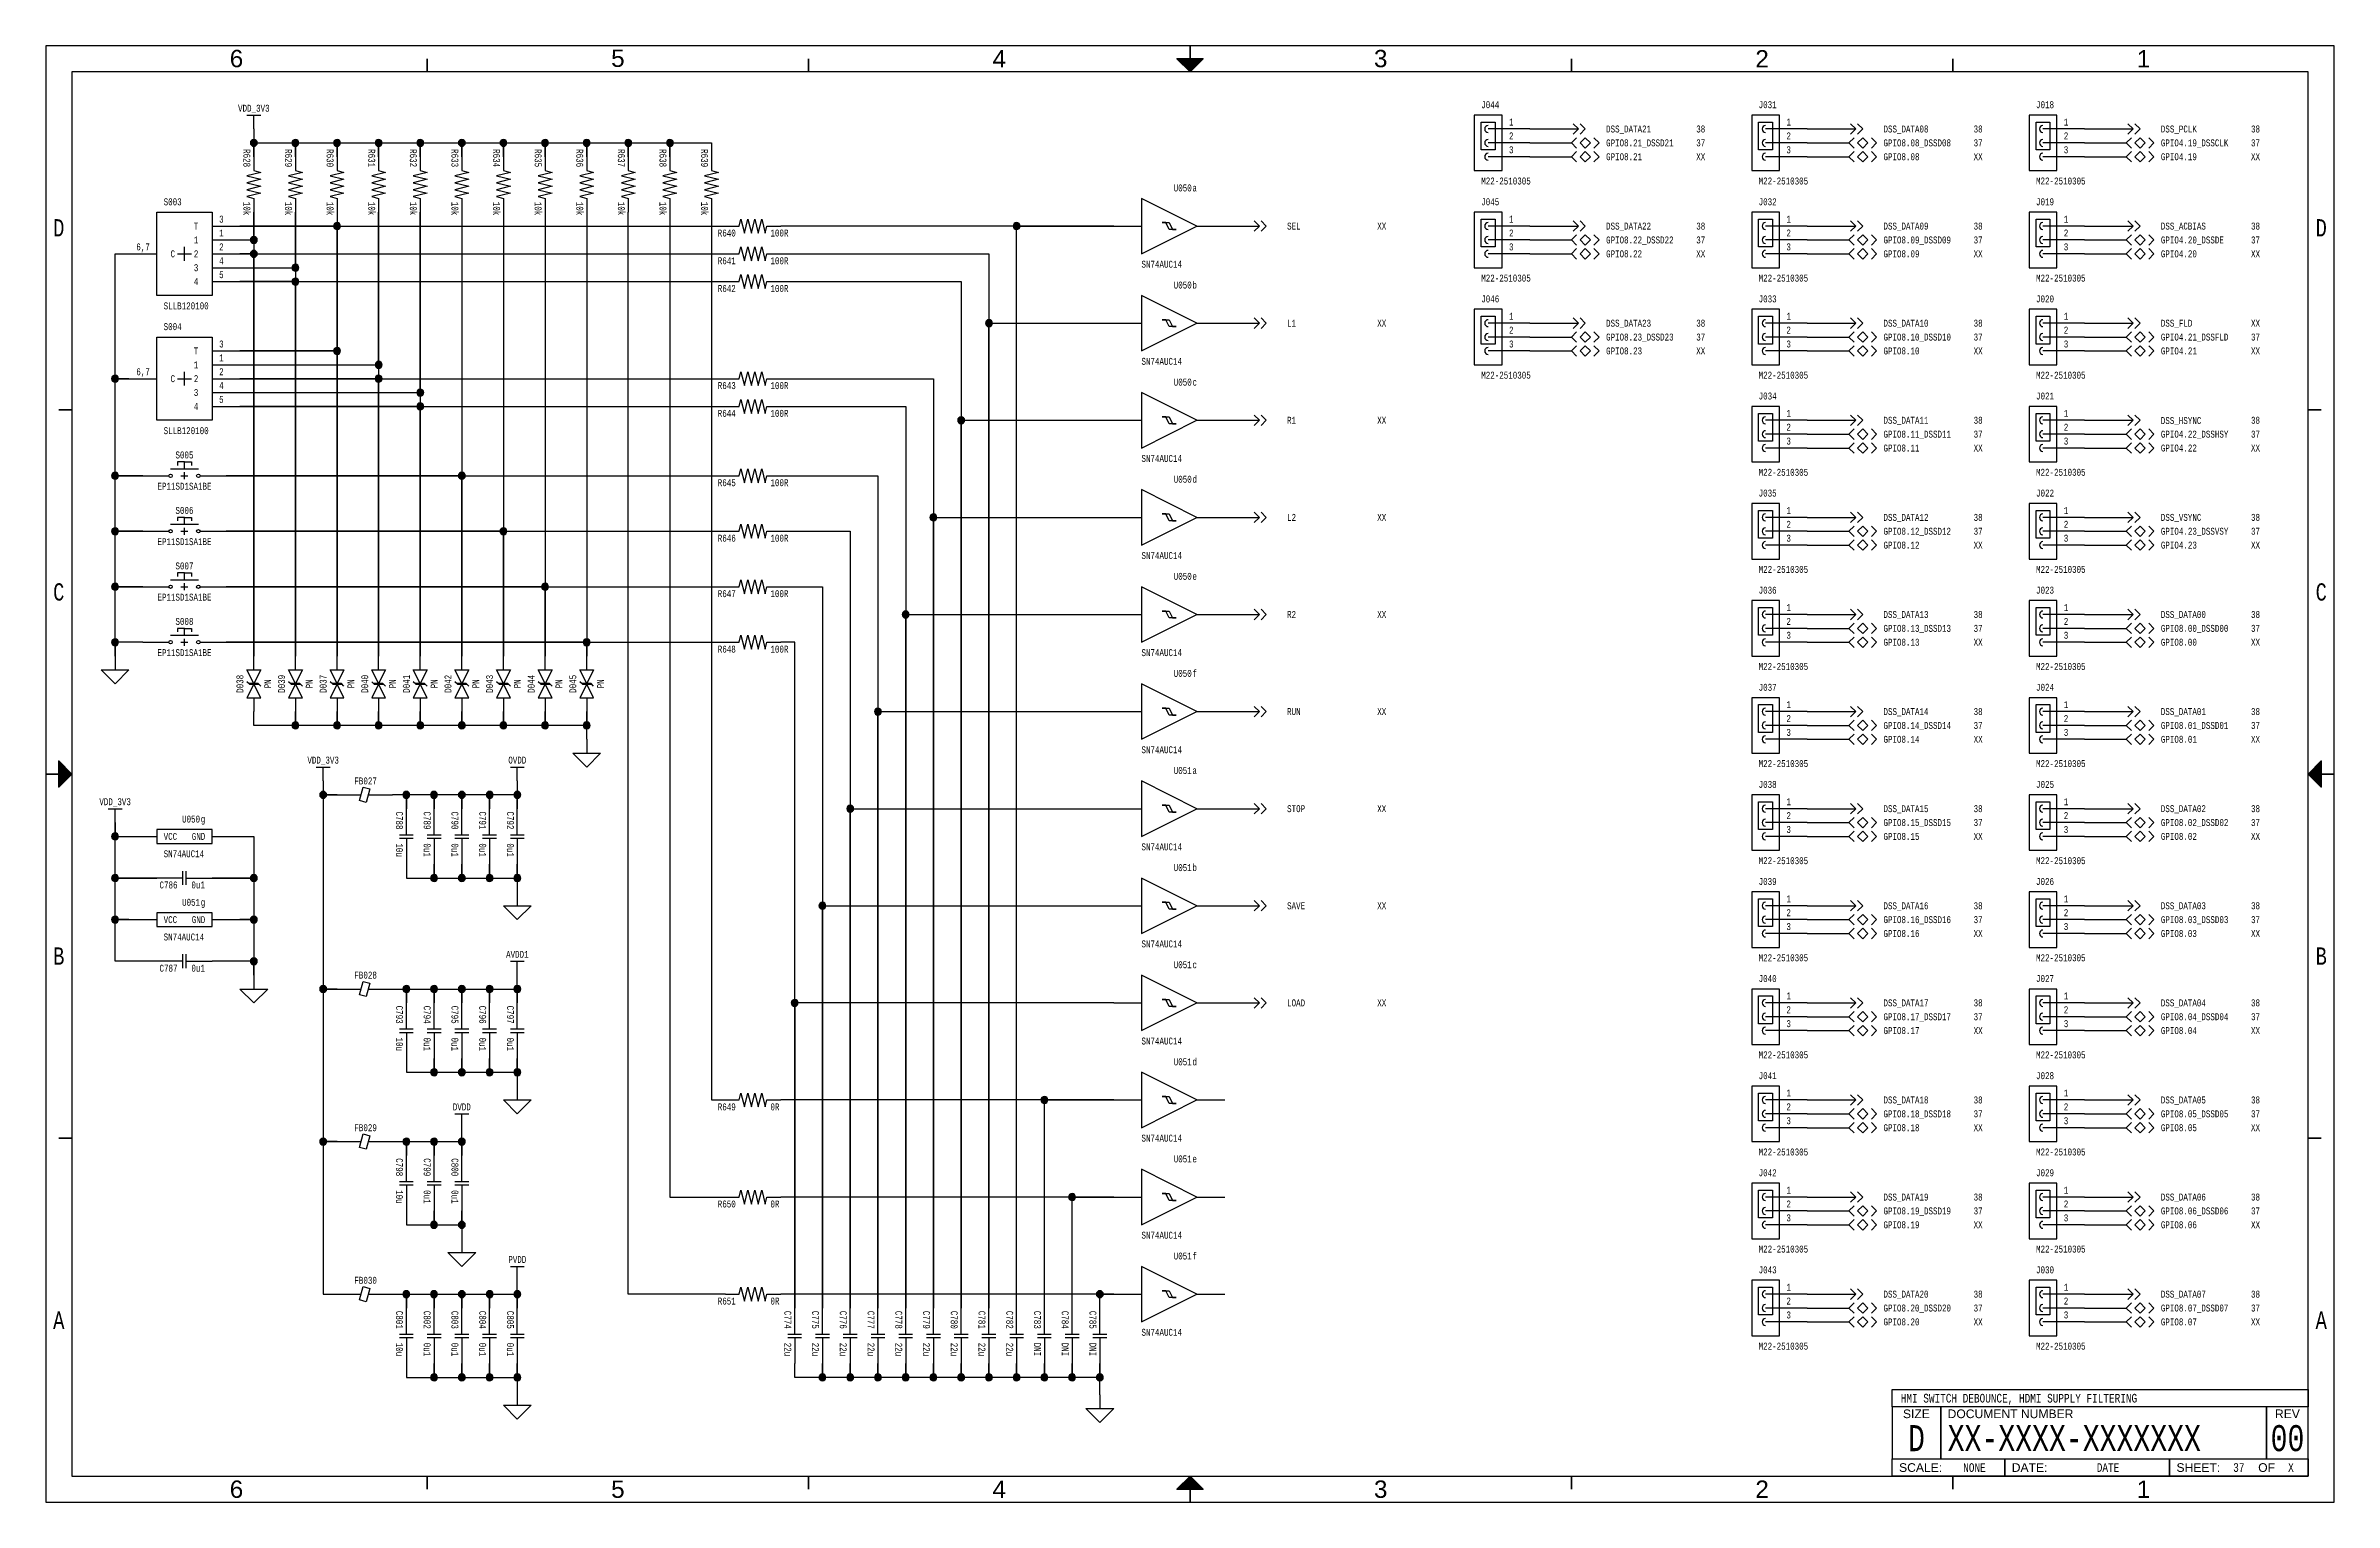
# Paper-space layout '37' of a CAD drawing. Header units: inches. Extents: x 0.2 to 16.8, y 0.2 to 10.8.
import ezdxf
from ezdxf.enums import TextEntityAlignment as Align

# ---------------------------------------------------------------- set-up
doc = ezdxf.new("R2010")
doc.units = ezdxf.units.IN
doc.header["$MEASUREMENT"] = 0
for name, color, linetype in [('BORDER', 13, 'Continuous'), ('COMPONENT', 14, 'Continuous'), ('SIGNAL', 84, 'Continuous'), ('TEXT', 252, 'Continuous')]:
    doc.layers.add(name, color=color, linetype=linetype)
doc.styles.add('Monotxt_75', font='monotxt.shx', dxfattribs={"width": 0.75})
doc.styles.get("Standard").update_dxf_attribs({"font": 'arial.ttf'})

psp = doc.layouts.new('37')

# ---------------------------------------------------------------- texts
at = {"layer": 'TEXT', "style": 'Monotxt_75', "width": 0.75}
for s, p in [('VDD_3V3', (1.75, 10.275)), ('VDD_3V3', (2.25, 5.575)), ('OVDD', (3.65, 5.575)), ('VDD_3V3', (0.75, 5.275)), ('AVDD1', (3.65, 4.175)), ('DVDD', (3.25, 3.075)), ('PVDD', (3.65, 1.975))]:
    psp.add_text(s, height=0.05, dxfattribs=at).set_placement(p, align=Align.CENTER)
for s, p in [('GPIO8.21_DSSD21', (11.5, 10.05)), ('DSS_DATA21', (11.5, 10.15)), ('38', (12.15, 10.15)), ('37', (12.15, 10.05)), ('GPIO8.08_DSSD08', (13.5, 10.05)), ('DSS_DATA08', (13.5, 10.15)), ('38', (14.15, 10.15)), ('37', (14.15, 10.05)), ('GPIO4.19_DSSCLK', (15.5, 10.05)), ('DSS_PCLK', (15.5, 10.15)), ('38', (16.15, 10.15)), ('37', (16.15, 10.05)), ('GPIO8.21', (11.5, 9.95)), ('XX', (12.15, 9.95)), ('GPIO8.08', (13.5, 9.95)), ('XX', (14.15, 9.95)), ('GPIO4.19', (15.5, 9.95)), ('XX', (16.15, 9.95)), ('SEL', (9.2, 9.45)), ('XX', (9.85, 9.45)), ('DSS_DATA22', (11.5, 9.45)), ('38', (12.15, 9.45)), ('DSS_DATA09', (13.5, 9.45)), ('38', (14.15, 9.45)), ('DSS_ACBIAS', (15.5, 9.45)), ('38', (16.15, 9.45)), ('GPIO8.22_DSSD22', (11.5, 9.35)), ('GPIO8.22', (11.5, 9.25)), ('XX', (12.15, 9.25)), ('37', (12.15, 9.35)), ('GPIO8.09_DSSD09', (13.5, 9.35)), ('GPIO8.09', (13.5, 9.25)), ('XX', (14.15, 9.25)), ('37', (14.15, 9.35)), ('GPIO4.20_DSSDE', (15.5, 9.35)), ('GPIO4.20', (15.5, 9.25)), ('XX', (16.15, 9.25)), ('37', (16.15, 9.35)), ('L1', (9.2, 8.75)), ('XX', (9.85, 8.75)), ('DSS_DATA23', (11.5, 8.75)), ('38', (12.15, 8.75)), ('DSS_DATA10', (13.5, 8.75)), ('38', (14.15, 8.75)), ('DSS_FLD', (15.5, 8.75)), ('XX', (16.15, 8.75)), ('GPIO8.23_DSSD23', (11.5, 8.65)), ('37', (12.15, 8.65)), ('GPIO8.10_DSSD10', (13.5, 8.65)), ('37', (14.15, 8.65)), ('GPIO4.21_DSSFLD', (15.5, 8.65)), ('37', (16.15, 8.65)), ('GPIO8.23', (11.5, 8.55)), ('XX', (12.15, 8.55)), ('GPIO8.10', (13.5, 8.55)), ('XX', (14.15, 8.55)), ('GPIO4.21', (15.5, 8.55)), ('XX', (16.15, 8.55)), ('R1', (9.2, 8.05)), ('XX', (9.85, 8.05)), ('GPIO8.11_DSSD11', (13.5, 7.95)), ('DSS_DATA11', (13.5, 8.05)), ('38', (14.15, 8.05)), ('37', (14.15, 7.95)), ('GPIO4.22_DSSHSY', (15.5, 7.95)), ('DSS_HSYNC', (15.5, 8.048)), ('38', (16.15, 8.05)), ('37', (16.15, 7.95)), ('GPIO8.11', (13.5, 7.85)), ('XX', (14.15, 7.85)), ('GPIO4.22', (15.5, 7.85)), ('XX', (16.15, 7.85)), ('L2', (9.2, 7.35)), ('XX', (9.85, 7.35)), ('GPIO8.12_DSSD12', (13.5, 7.25)), ('DSS_DATA12', (13.5, 7.35)), ('38', (14.15, 7.35)), ('37', (14.15, 7.25)), ('GPIO4.23_DSSVSY', (15.5, 7.25)), ('DSS_VSYNC', (15.5, 7.35)), ('38', (16.15, 7.35)), ('37', (16.15, 7.25)), ('GPIO8.12', (13.5, 7.15)), ('XX', (14.15, 7.15)), ('GPIO4.23', (15.5, 7.15)), ('XX', (16.15, 7.15)), ('R2', (9.2, 6.65)), ('XX', (9.85, 6.65)), ('DSS_DATA13', (13.5, 6.65)), ('38', (14.15, 6.65)), ('DSS_DATA00', (15.5, 6.65)), ('38', (16.15, 6.65)), ('GPIO8.13_DSSD13', (13.5, 6.55)), ('GPIO8.13', (13.5, 6.45)), ('XX', (14.15, 6.45)), ('37', (14.15, 6.55)), ('GPIO8.00_DSSD00', (15.5, 6.55)), ('GPIO8.00', (15.5, 6.45)), ('XX', (16.15, 6.45)), ('37', (16.15, 6.55)), ('RUN', (9.2, 5.95)), ('XX', (9.85, 5.95)), ('DSS_DATA14', (13.5, 5.95)), ('38', (14.15, 5.95)), ('DSS_DATA01', (15.5, 5.95)), ('38', (16.15, 5.95)), ('GPIO8.14_DSSD14', (13.5, 5.85)), ('GPIO8.14', (13.5, 5.75)), ('XX', (14.15, 5.75)), ('37', (14.15, 5.85)), ('GPIO8.01_DSSD01', (15.5, 5.85)), ('GPIO8.01', (15.5, 5.75)), ('XX', (16.15, 5.75)), ('37', (16.15, 5.85)), ('STOP', (9.2, 5.25)), ('XX', (9.85, 5.25)), ('GPIO8.15_DSSD15', (13.5, 5.15)), ('DSS_DATA15', (13.5, 5.25)), ('38', (14.15, 5.25)), ('37', (14.15, 5.15)), ('GPIO8.02_DSSD02', (15.5, 5.15)), ('DSS_DATA02', (15.5, 5.25)), ('38', (16.15, 5.25)), ('37', (16.15, 5.15)), ('GPIO8.15', (13.5, 5.05)), ('XX', (14.15, 5.05)), ('GPIO8.02', (15.5, 5.05)), ('XX', (16.15, 5.05)), ('SAVE', (9.2, 4.55)), ('XX', (9.85, 4.55)), ('GPIO8.16_DSSD16', (13.5, 4.45)), ('DSS_DATA16', (13.5, 4.55)), ('38', (14.15, 4.55)), ('37', (14.15, 4.45)), ('GPIO8.03_DSSD03', (15.5, 4.45)), ('DSS_DATA03', (15.5, 4.55)), ('38', (16.15, 4.55)), ('37', (16.15, 4.45)), ('GPIO8.16', (13.5, 4.35)), ('XX', (14.15, 4.35)), ('GPIO8.03', (15.5, 4.35)), ('XX', (16.15, 4.35)), ('LOAD', (9.2, 3.85)), ('XX', (9.85, 3.85)), ('DSS_DATA17', (13.5, 3.85)), ('38', (14.15, 3.85)), ('DSS_DATA04', (15.5, 3.85)), ('38', (16.15, 3.85)), ('GPIO8.17_DSSD17', (13.5, 3.75)), ('GPIO8.17', (13.5, 3.65)), ('XX', (14.15, 3.65)), ('37', (14.15, 3.75)), ('GPIO8.04_DSSD04', (15.5, 3.75)), ('GPIO8.04', (15.5, 3.65)), ('XX', (16.15, 3.65)), ('37', (16.15, 3.75)), ('DSS_DATA18', (13.5, 3.15)), ('38', (14.15, 3.15)), ('DSS_DATA05', (15.5, 3.15)), ('38', (16.15, 3.15)), ('GPIO8.18_DSSD18', (13.5, 3.05)), ('GPIO8.18', (13.5, 2.95)), ('XX', (14.15, 2.95)), ('37', (14.15, 3.05)), ('GPIO8.05_DSSD05', (15.5, 3.05)), ('GPIO8.05', (15.5, 2.95)), ('XX', (16.15, 2.95)), ('37', (16.15, 3.05)), ('DSS_DATA19', (13.5, 2.45)), ('38', (14.15, 2.45)), ('DSS_DATA06', (15.5, 2.45)), ('38', (16.15, 2.45)), ('GPIO8.19_DSSD19', (13.5, 2.35)), ('37', (14.15, 2.35)), ('GPIO8.06_DSSD06', (15.5, 2.35)), ('37', (16.15, 2.35)), ('GPIO8.19', (13.5, 2.25)), ('XX', (14.15, 2.25)), ('GPIO8.06', (15.5, 2.25)), ('XX', (16.15, 2.25)), ('GPIO8.20_DSSD20', (13.5, 1.65)), ('DSS_DATA20', (13.5, 1.75)), ('38', (14.15, 1.75)), ('37', (14.15, 1.65)), ('GPIO8.07_DSSD07', (15.5, 1.65)), ('DSS_DATA07', (15.5, 1.75)), ('38', (16.15, 1.75)), ('37', (16.15, 1.65)), ('GPIO8.20', (13.5, 1.55)), ('XX', (14.15, 1.55)), ('GPIO8.07', (15.5, 1.55)), ('XX', (16.15, 1.55))]:
    psp.add_text(s, height=0.05, dxfattribs=at).set_placement(p, align=Align.MIDDLE_LEFT)

# ---------------------------------------------------------------- blocks, each defined once
blk = doc.blocks.new('ANSI B Frame')
at = {"layer": 'BORDER', "lineweight": 35}
h = blk.add_hatch(color=256, dxfattribs=at)
h.dxf.hatch_style = 1
h.paths.add_polyline_path([(8.59375, 10.65625), (8.5, 10.65625), (8.5, 10.5625)])
h.paths.add_polyline_path([(8.5, 10.5625), (8.5, 10.65625), (8.40625, 10.65625)])
h = blk.add_hatch(color=256, dxfattribs=at)
h.dxf.hatch_style = 1
h.paths.add_polyline_path([(0.34375, 5.59375), (0.34375, 5.5), (0.4375, 5.5)])
h.paths.add_polyline_path([(0.4375, 5.5), (0.34375, 5.5), (0.34375, 5.40625)])
h = blk.add_hatch(color=256, dxfattribs=at)
h.dxf.hatch_style = 1
h.paths.add_polyline_path([(16.65625, 5.59375), (16.65625, 5.5), (16.5625, 5.5)])
h.paths.add_polyline_path([(16.5625, 5.5), (16.65625, 5.5), (16.65625, 5.40625)])
h = blk.add_hatch(color=256, dxfattribs=at)
h.dxf.hatch_style = 1
h.paths.add_polyline_path([(8.59375, 0.34375), (8.5, 0.34375), (8.5, 0.4375)])
h.paths.add_polyline_path([(8.5, 0.4375), (8.5, 0.34375), (8.40625, 0.34375)])
at = {"layer": 'BORDER'}
for points in [[(0.25, 0.25), (16.75, 0.25), (16.75, 10.75), (0.25, 10.75)], [(0.4375, 0.4375), (16.5625, 0.4375), (16.5625, 10.5625), (0.4375, 10.5625)], [(13.5625, 1.0625), (16.5625, 1.0625), (16.5625, 0.9375), (13.5625, 0.9375)], [(13.5625, 0.9375), (13.5625, 0.5625), (13.9125, 0.5625), (13.9125, 0.9375), (13.9125, 0.5625), (16.2625, 0.5625), (16.2625, 0.9375), (16.2625, 0.5625), (16.5625, 0.5625), (16.5625, 0.9375)], [(16.5625, 0.4375), (15.5625, 0.4375), (15.5625, 0.5625), (15.5625, 0.4375), (14.375, 0.4375), (14.375, 0.5625), (14.375, 0.4375), (13.5625, 0.4375), (13.5625, 0.5625), (16.5625, 0.5625)]]:
    blk.add_lwpolyline(points, close=True, dxfattribs=at)
at = {"layer": 'BORDER', "lineweight": 35}
for points in [[(8.5, 10.5625), (8.5, 10.75)], [(3, 10.65625), (3, 10.5625)], [(5.75, 10.65625), (5.75, 10.5625)], [(11.25, 10.65625), (11.25, 10.5625)], [(14, 10.65625), (14, 10.5625)], [(0.34375, 8.125), (0.4375, 8.125)], [(16.65625, 8.125), (16.5625, 8.125)], [(0.4375, 5.5), (0.25, 5.5)], [(16.5625, 5.5), (16.75, 5.5)], [(0.34375, 2.875), (0.4375, 2.875)], [(16.65625, 2.875), (16.5625, 2.875)], [(3, 0.34375), (3, 0.4375)], [(5.75, 0.34375), (5.75, 0.4375)], [(8.5, 0.4375), (8.5, 0.25)], [(11.25, 0.34375), (11.25, 0.4375)], [(14, 0.34375), (14, 0.4375)]]:
    blk.add_lwpolyline(points, dxfattribs=at)
for points in [[(8.5, 10.5625), (8.59375, 10.65625), (8.40625, 10.65625)], [(0.4375, 5.5), (0.34375, 5.59375), (0.34375, 5.40625)], [(16.5625, 5.5), (16.65625, 5.59375), (16.65625, 5.40625)], [(8.5, 0.4375), (8.59375, 0.34375), (8.40625, 0.34375)]]:
    blk.add_lwpolyline(points, close=True, dxfattribs=at)
at = {"layer": 'BORDER', "style": 'Monotxt_75', "width": 0.75}
for s, p in [('D', (0.34375, 9.4375)), ('D', (16.65625, 9.4375)), ('C', (0.34375, 6.8125)), ('C', (16.65625, 6.8125)), ('B', (0.34375, 4.1875)), ('B', (16.65625, 4.1875)), ('A', (0.34375, 1.5625)), ('A', (16.65625, 1.5625))]:
    blk.add_text(s, height=0.125, dxfattribs=at).set_placement(p, align=Align.MIDDLE_CENTER)
at = {"layer": 'BORDER'}
for s, p in [('SIZE', (13.7375, 0.8875)), ('REV', (16.4125, 0.8875)), ('OF', (16.2625, 0.5))]:
    blk.add_text(s, height=0.0625, dxfattribs=at).set_placement(p, align=Align.MIDDLE_CENTER)
for s, p in [('DOCUMENT NUMBER', (13.9625, 0.8875)), ('SCALE:', (13.6125, 0.5)), ('DATE:', (14.425, 0.5)), ('SHEET:', (15.6125, 0.5))]:
    blk.add_text(s, height=0.0625, dxfattribs=at).set_placement(p, align=Align.MIDDLE_LEFT)
at = {"layer": 'BORDER', "flags": 8}
for tag, p in [('ZN6', (1.625, 10.65787)), ('ZN5', (4.375, 10.66009)), ('ZN4', (7.125, 10.65625)), ('ZN3', (9.875, 10.65796)), ('ZN2', (12.625, 10.65574)), ('ZN1', (15.375, 10.65574)), ('ZN6', (1.625, 0.34375)), ('ZN5', (4.375, 0.34375)), ('ZN4', (7.125, 0.34375)), ('ZN3', (9.875, 0.34375)), ('ZN2', (12.625, 0.34375)), ('ZN1', (15.375, 0.34375))]:
    blk.add_attdef(tag, text='', height=0.125, dxfattribs=at).set_placement(p, align=Align.MIDDLE_CENTER)
at = {"layer": 'TEXT', "style": 'Monotxt_75', "width": 0.75, "flags": 8}
for tag, height, p in [('DESRP', 0.0625, (13.625, 1)), ('DWG_NO', 0.1875, (13.9625, 0.7125))]:
    blk.add_attdef(tag, text='', height=height, dxfattribs=at).set_placement(p, align=Align.MIDDLE_LEFT)
for tag, height, p in [('SHTSZ', 0.1875, (13.7375, 0.7125)), ('REV', 0.1875, (16.4125, 0.7125)), ('SCALE', 0.0625, (14.15625, 0.5)), ('REVDATE', 0.0625, (15.11875, 0.5)), ('CURRSHT', 0.0625, (16.0625, 0.5)), ('LASTSHT', 0.0625, (16.4375, 0.5))]:
    blk.add_attdef(tag, text='', height=height, dxfattribs=at).set_placement(p, align=Align.MIDDLE_CENTER)
blk = doc.blocks.new('joystick_1axis_select')
blk.add_lwpolyline([(-0.1, 0.15), (0.1, 0.15), (0.1, -0.15), (-0.1, -0.15)], close=True)
for points in [[(0.1, 0.1), (0.2, 0.1)], [(0.1, 0.05), (0.2, 0.05)], [(0.1, 0), (0.2, 0)], [(-0.2, 0), (-0.1, 0)], [(0.1, -0.05), (0.2, -0.05)], [(0.1, -0.1), (0.2, -0.1)]]:
    blk.add_lwpolyline(points)
at = {"color": 7}
for points in [[(-0.025, 0), (0, 0), (0, 0.025)], [(0, -0.025), (0, 0), (0.025, 0)]]:
    blk.add_lwpolyline(points, dxfattribs=at)
at = {"layer": 'TEXT', "style": 'Monotxt_75', "width": 0.75}
for s, p in [('T', (0.05, 0.1)), ('1', (0.05, 0.05)), ('2', (0.05, 0)), ('3', (0.05, -0.05)), ('4', (0.05, -0.1))]:
    blk.add_text(s, height=0.025, dxfattribs=at).set_placement(p, align=Align.MIDDLE_RIGHT)
for s, p in [('3', (0.125, 0.1125)), ('1', (0.125, 0.0625)), ('2', (0.125, 0.0125)), ('4', (0.125, -0.0375)), ('5', (0.125, -0.0875))]:
    blk.add_text(s, height=0.025, dxfattribs=at).set_placement(p)
blk.add_text('6,7', height=0.025, dxfattribs=at).set_placement((-0.125, 0.0125), align=Align.RIGHT)
blk.add_text('C', height=0.025, dxfattribs=at).set_placement((-0.05, 0), align=Align.MIDDLE_LEFT)
blk.add_text('SLLB120100', height=0.025, dxfattribs=at).set_placement((-0.075, -0.175), align=Align.TOP_LEFT)
at = {"layer": 'TEXT', "style": 'Monotxt_75', "width": 0.75, "flags": 8}
blk.add_attdef('REFID', (-0.075, 0.175), '', height=0.025, dxfattribs=at)
blk = doc.blocks.new('FLOAT_GND')
blk.add_lwpolyline([(0, 0), (0, -0.05)])
blk.add_lwpolyline([(-0.05, -0.05), (0.05, -0.05), (0, -0.1)], close=True)
blk = doc.blocks.new('CONNECT')
blk.add_hatch(color=256).paths.add_polyline_path([(0.0125, 0, 1), (-0.0125, 0, 1)])
blk.add_circle((0, 0), 0.0125)
blk = doc.blocks.new('TO_CONN')
for points in [[(0, 0), (0.075, 0)], [(0.05625, 0.01875), (0.075, 0), (0.05625, -0.01875)], [(0.08125, 0.01875), (0.1, 0), (0.08125, -0.01875)]]:
    blk.add_lwpolyline(points)
blk = doc.blocks.new('SUPPLY_BUS')
for points in [[(0, 0), (0.05, 0)], [(0.05, 0.025), (0.05, -0.025)]]:
    blk.add_lwpolyline(points)
blk = doc.blocks.new('RES')
blk.add_lwpolyline([(-0.2, 0), (-0.1, 0), (-0.0875, 0.05), (-0.0625, -0.05), (-0.0375, 0.05), (-0.0125, -0.05), (0.0125, 0.05), (0.0375, -0.05), (0.0625, 0.05), (0.0875, -0.05), (0.1, 0), (0.2, 0)])
at = {"layer": 'TEXT', "style": 'Monotxt_75', "width": 0.75, "flags": 8}
blk.add_attdef('REFID', text='', height=0.05, dxfattribs=at).set_placement((-0.125, -0.025), align=Align.TOP_RIGHT)
blk.add_attdef('VALUE', text='', height=0.05, dxfattribs=at).set_placement((0.125, -0.025), align=Align.TOP_LEFT)
blk = doc.blocks.new('CAP')
for points in [[(0, 0.0125), (0, 0.2)], [(-0.05, 0.0125), (0.05, 0.0125)], [(-0.05, -0.0125), (0.05, -0.0125)], [(0, -0.0125), (0, -0.2)]]:
    blk.add_lwpolyline(points)
at = {"layer": 'TEXT', "style": 'Monotxt_75', "width": 0.75, "flags": 8}
blk.add_attdef('REFID', text='', height=0.05, rotation=270, dxfattribs=at).set_placement((-0.025, 0.05), align=Align.TOP_RIGHT)
blk.add_attdef('VALUE', text='', height=0.05, rotation=270, dxfattribs=at).set_placement((-0.025, -0.05), align=Align.TOP_LEFT)
blk = doc.blocks.new('SWITCH_MOM_PB')
for points in [[(-0.3, 0), (-0.1125, 0)], [(-0.1, 0.05), (0.1, 0.05)], [(0, 0.05), (0, 0.1), (-0.05, 0.1), (-0.05, 0.075)], [(0, 0.1), (0.05, 0.1), (0.05, 0.075)], [(0.1125, 0), (0.3, 0)]]:
    blk.add_lwpolyline(points)
at = {"color": 7}
for points in [[(-0.025, 0), (0, 0), (0, 0.025)], [(0, -0.025), (0, 0), (0.025, 0)]]:
    blk.add_lwpolyline(points, dxfattribs=at)
for centre in [(-0.1, 0), (0.1, 0)]:
    blk.add_circle(centre, 0.0125)
at = {"layer": 'TEXT', "style": 'Monotxt_75', "width": 0.75, "flags": 8}
blk.add_attdef('REFID', text='', height=0.05, dxfattribs=at).set_placement((0, 0.125), align=Align.CENTER)
blk.add_attdef('MFGPN', text='', height=0.05, dxfattribs=at).set_placement((0, -0.05), align=Align.TOP_CENTER)
blk = doc.blocks.new('FeBead')
for points in [[(-0.2, 0), (-0.026, 0)], [(0.026, 0), (0.2, 0)]]:
    blk.add_lwpolyline(points)
blk.add_lwpolyline([(-0.037, -0.042), (-0.011, 0.055), (0.037, 0.042), (0.011, -0.055)], close=True)
at = {"layer": 'TEXT', "style": 'Monotxt_75', "width": 0.75, "flags": 8}
blk.add_attdef('REFID', (-0.075, 0.075), '', height=0.05, dxfattribs=at)
blk = doc.blocks.new('D_TVS_BIDIR')
for points in [[(-0.003125, 0), (-0.1, 0.05), (-0.1, -0.05)], [(0.003125, 0), (0.1, 0.05), (0.1, -0.05)]]:
    blk.add_lwpolyline(points, close=True)
for points in [[(-0.003125, 0.03125), (0.015625, 0.05)], [(-0.003125, 0.03125), (-0.003125, -0.0375)], [(0.003125, -0.03125), (0.003125, 0.0375)], [(-0.1, 0), (-0.2, 0)], [(-0.015625, -0.05), (0.003125, -0.03125)], [(0.1, 0), (0.2, 0)]]:
    blk.add_lwpolyline(points)
at = {"layer": 'TEXT', "style": 'Monotxt_75', "width": 0.75, "flags": 8}
blk.add_attdef('REFNO', text='', height=0.05, dxfattribs=at).set_placement((0, 0.075), align=Align.CENTER)
blk.add_attdef('MFGPN', text='', height=0.05, dxfattribs=at).set_placement((0, -0.075), align=Align.TOP_CENTER)
blk = doc.blocks.new('HEX_SCHMITT_INV')
for points in [[(-0.2, 0.2), (-0.2, -0.2), (0.2, 0)], [(-0.05, 0.025), (0, 0.025), (0.025, -0.025), (0.05, -0.025), (0, -0.025), (-0.025, 0.025)]]:
    blk.add_lwpolyline(points, close=True)
for points in [[(-0.4, 0), (-0.2, 0)], [(0.2, 0), (0.4, 0)]]:
    blk.add_lwpolyline(points)
at = {"layer": 'TEXT', "style": 'Monotxt_75', "width": 0.75, "flags": 8}
for tag, p in [('REFID', (0.1625, 0.25)), ('INST', (0.2, 0.25)), ('IN', (-0.25, 0.025))]:
    blk.add_attdef(tag, text='', height=0.05, dxfattribs=at).set_placement(p, align=Align.RIGHT)
blk.add_attdef('OUT', (0.25, 0.025), '', height=0.05, dxfattribs=at)
blk.add_attdef('MFGPN', text='', height=0.05, dxfattribs=at).set_placement((-0.2, -0.25), align=Align.TOP_LEFT)
blk = doc.blocks.new('IC_GEN_PWR')
for points in [[(-0.4, 0), (-0.2, 0)], [(0.2, 0), (0.4, 0)]]:
    blk.add_lwpolyline(points)
blk.add_lwpolyline([(-0.2, -0.05), (0.2, -0.05), (0.2, 0.05), (-0.2, 0.05)], close=True)
at = {"layer": 'TEXT', "style": 'Monotxt_75', "width": 0.75}
blk.add_text('VCC', height=0.05, dxfattribs=at).set_placement((-0.15, 0), align=Align.MIDDLE_LEFT)
blk.add_text('GND', height=0.05, dxfattribs=at).set_placement((0.15, 0), align=Align.MIDDLE_RIGHT)
at = {"layer": 'TEXT', "style": 'Monotxt_75', "width": 0.75, "flags": 8}
for tag, p in [('VCC', (-0.25, 0.025)), ('REFID', (0.1125, 0.1)), ('INST', (0.15, 0.1))]:
    blk.add_attdef(tag, text='', height=0.05, dxfattribs=at).set_placement(p, align=Align.RIGHT)
blk.add_attdef('GND', (0.25, 0.025), '', height=0.05, dxfattribs=at)
blk.add_attdef('MFGPN', text='', height=0.05, dxfattribs=at).set_placement((-0.15, -0.1), align=Align.TOP_LEFT)
blk = doc.blocks.new('BIDIR_CONN')
for points in [[(0, 0), (0.05, 0)], [(0.06875, 0.01875), (0.05, 0), (0.06875, -0.01875)], [(0.13125, 0.01875), (0.15, 0), (0.13125, -0.01875)]]:
    blk.add_lwpolyline(points)
blk.add_lwpolyline([(0.1, 0.01875), (0.08125, 0), (0.1, -0.01875), (0.11875, 0)], close=True)
blk = doc.blocks.new('HEADER_1X3')
blk.add_lwpolyline([(-0.1, 0.2), (-0.1, -0.2), (0.1, -0.2), (0.1, 0.2)], close=True)
for points in [[(0.3, 0.1), (0, 0.1)], [(0.3, 0), (0, 0)], [(0.3, -0.1), (0, -0.1)]]:
    blk.add_lwpolyline(points)
for centre in [(0, 0.1), (0, 0), (0, -0.1)]:
    blk.add_arc(centre, 0.025, 90, 270)
at = {"layer": 'TEXT', "style": 'Monotxt_75', "width": 0.75}
for s, p in [('1', (0.15, 0.125)), ('2', (0.15, 0.025)), ('3', (0.15, -0.075))]:
    blk.add_text(s, height=0.05, dxfattribs=at).set_placement(p)
at = {"layer": 'TEXT', "style": 'Monotxt_75', "width": 0.75, "flags": 8}
blk.add_attdef('REF', (-0.05, 0.25), '', height=0.05, dxfattribs=at)
blk.add_attdef('MFGPN', text='', height=0.05, dxfattribs=at).set_placement((-0.05, -0.25), align=Align.TOP_LEFT)

# ---------------------------------------------------------------- linework, layer by layer
at = {"layer": 'COMPONENT'}
for points in [[(10.6, 10.2), (10.7, 10.2), (10.7, 10), (10.6, 10)], [(12.6, 10.2), (12.7, 10.2), (12.7, 10), (12.6, 10)], [(14.6, 10.2), (14.7, 10.2), (14.7, 10), (14.6, 10)], [(10.6, 9.5), (10.7, 9.5), (10.7, 9.3), (10.6, 9.3)], [(12.6, 9.5), (12.7, 9.5), (12.7, 9.3), (12.6, 9.3)], [(14.6, 9.5), (14.7, 9.5), (14.7, 9.3), (14.6, 9.3)], [(10.6, 8.8), (10.7, 8.8), (10.7, 8.6), (10.6, 8.6)], [(12.6, 8.8), (12.7, 8.8), (12.7, 8.6), (12.6, 8.6)], [(14.6, 8.8), (14.7, 8.8), (14.7, 8.6), (14.6, 8.6)], [(12.6, 8.1), (12.7, 8.1), (12.7, 7.9), (12.6, 7.9)], [(14.6, 8.1), (14.7, 8.1), (14.7, 7.9), (14.6, 7.9)], [(12.6, 7.4), (12.7, 7.4), (12.7, 7.2), (12.6, 7.2)], [(14.6, 7.4), (14.7, 7.4), (14.7, 7.2), (14.6, 7.2)], [(12.6, 6.7), (12.7, 6.7), (12.7, 6.5), (12.6, 6.5)], [(14.6, 6.7), (14.7, 6.7), (14.7, 6.5), (14.6, 6.5)], [(12.6, 6), (12.7, 6), (12.7, 5.8), (12.6, 5.8)], [(14.6, 6), (14.7, 6), (14.7, 5.8), (14.6, 5.8)], [(12.6, 5.3), (12.7, 5.3), (12.7, 5.1), (12.6, 5.1)], [(14.6, 5.3), (14.7, 5.3), (14.7, 5.1), (14.6, 5.1)], [(12.6, 4.6), (12.7, 4.6), (12.7, 4.4), (12.6, 4.4)], [(14.6, 4.6), (14.7, 4.6), (14.7, 4.4), (14.6, 4.4)], [(12.6, 3.9), (12.7, 3.9), (12.7, 3.7), (12.6, 3.7)], [(14.6, 3.9), (14.7, 3.9), (14.7, 3.7), (14.6, 3.7)], [(12.6, 3.2), (12.7, 3.2), (12.7, 3), (12.6, 3)], [(14.6, 3.2), (14.7, 3.2), (14.7, 3), (14.6, 3)], [(12.6, 2.5), (12.7, 2.5), (12.7, 2.3), (12.6, 2.3)], [(14.6, 2.5), (14.7, 2.5), (14.7, 2.3), (14.6, 2.3)], [(12.6, 1.8), (12.7, 1.8), (12.7, 1.6), (12.6, 1.6)], [(14.6, 1.8), (14.7, 1.8), (14.7, 1.6), (14.6, 1.6)]]:
    psp.add_lwpolyline(points, close=True, dxfattribs=at)
at = {"layer": 'SIGNAL'}
for points in [[(1.75, 10.15), (1.75, 9.95), (1.75, 10.05), (2.05, 10.05), (2.05, 9.95), (2.05, 10.025), (2.075, 10.05), (2.35, 10.05), (2.35, 9.95), (2.35, 10.025), (2.375, 10.05), (2.65, 10.05), (2.65, 9.95), (2.65, 10.025), (2.675, 10.05), (2.95, 10.05), (2.95, 9.95), (2.95, 10.025), (2.975, 10.05), (3.25, 10.05), (3.25, 9.95), (3.25, 10.025), (3.275, 10.05), (3.55, 10.05), (3.55, 9.95), (3.55, 10.025), (3.575, 10.05), (3.85, 10.05), (3.85, 9.95), (3.85, 10.025), (3.875, 10.05), (4.15, 10.05), (4.15, 9.95), (4.15, 10.025), (4.175, 10.05), (4.45, 10.05), (4.45, 9.95), (4.45, 10.025), (4.475, 10.05), (4.75, 10.05), (4.75, 9.95), (4.75, 10.025), (4.775, 10.05), (5.05, 10.05), (5.05, 9.95)], [(10.95, 10.15), (11.15, 10.15)], [(12.95, 10.15), (13.15, 10.15)], [(14.95, 10.15), (15.15, 10.15)], [(10.95, 10.05), (11.15, 10.05)], [(10.95, 9.95), (11.15, 9.95)], [(12.95, 10.05), (13.15, 10.05)], [(12.95, 9.95), (13.15, 9.95)], [(14.95, 10.05), (15.15, 10.05)], [(14.95, 9.95), (15.15, 9.95)], [(3.25, 9.55), (3.25, 6.35), (3.25, 7.65), (1.55, 7.65), (5.15, 7.65)], [(3.55, 9.55), (3.55, 6.35), (3.55, 7.25), (1.55, 7.25), (5.15, 7.25)], [(3.85, 9.55), (3.85, 6.35), (3.85, 6.85), (1.55, 6.85), (5.15, 6.85)], [(4.15, 9.55), (4.15, 6.35), (4.15, 6.45), (1.55, 6.45), (5.15, 6.45)], [(2.35, 9.55), (2.35, 6.35), (2.35, 8.55), (1.65, 8.55), (2.325, 8.55), (2.35, 8.575), (2.35, 9.45), (1.65, 9.45), (5.15, 9.45)], [(1.65, 9.35), (1.75, 9.35), (1.75, 9.55), (1.75, 6.35), (1.75, 9.25), (1.65, 9.25), (5.15, 9.25)], [(1.65, 9.15), (2.05, 9.15), (2.05, 9.55), (2.05, 6.35), (2.05, 9.05), (1.65, 9.05), (5.15, 9.05)], [(1.65, 8.45), (2.65, 8.45), (2.65, 9.55), (2.65, 6.35), (2.65, 8.35), (1.65, 8.35), (5.15, 8.35)], [(1.65, 8.25), (2.95, 8.25), (2.95, 9.55), (2.95, 6.35), (2.95, 8.15), (1.65, 8.15), (5.15, 8.15)], [(5.15, 1.75), (4.45, 1.75), (4.45, 9.55)], [(4.75, 9.55), (4.75, 2.45), (5.15, 2.45)], [(5.05, 9.55), (5.05, 3.15), (5.15, 3.15)], [(7.25, 1.65), (7.25, 9.45), (7.95, 9.45), (5.55, 9.45)], [(8.75, 9.45), (8.85, 9.45)], [(10.95, 9.45), (11.15, 9.45)], [(12.95, 9.45), (13.15, 9.45)], [(14.95, 9.45), (15.15, 9.45)], [(0.95, 6.45), (0.75, 6.45), (0.75, 6.35), (0.75, 6.85), (0.95, 6.85), (0.775, 6.85), (0.75, 6.875), (0.75, 7.25), (0.95, 7.25), (0.775, 7.25), (0.75, 7.275), (0.75, 7.65), (0.95, 7.65), (0.775, 7.65), (0.75, 7.675), (0.75, 8.35), (0.85, 8.35), (0.775, 8.35), (0.75, 8.375), (0.75, 9.25), (0.85, 9.25)], [(5.55, 9.25), (7.05, 9.25), (7.05, 1.65), (7.05, 8.75), (7.95, 8.75)], [(10.95, 9.35), (11.15, 9.35)], [(10.95, 9.25), (11.15, 9.25)], [(12.95, 9.35), (13.15, 9.35)], [(12.95, 9.25), (13.15, 9.25)], [(14.95, 9.35), (15.15, 9.35)], [(14.95, 9.25), (15.15, 9.25)], [(5.55, 9.05), (6.85, 9.05), (6.85, 1.65), (6.85, 8.05), (7.95, 8.05)], [(8.75, 8.75), (8.85, 8.75)], [(10.95, 8.75), (11.15, 8.75)], [(12.95, 8.75), (13.15, 8.75)], [(14.95, 8.75), (15.15, 8.75)], [(10.95, 8.65), (11.15, 8.65)], [(12.95, 8.65), (13.15, 8.65)], [(14.95, 8.65), (15.15, 8.65)], [(10.95, 8.55), (11.15, 8.55)], [(12.95, 8.55), (13.15, 8.55)], [(14.95, 8.55), (15.15, 8.55)], [(5.55, 8.35), (6.65, 8.35), (6.65, 1.65), (6.65, 7.35), (7.95, 7.35)], [(5.55, 8.15), (6.45, 8.15), (6.45, 1.65), (6.45, 6.65), (7.95, 6.65)], [(8.75, 8.05), (8.85, 8.05)], [(12.95, 8.05), (13.15, 8.05)], [(12.95, 7.95), (13.15, 7.95)], [(14.95, 8.05), (15.15, 8.05)], [(14.95, 7.95), (15.15, 7.95)], [(12.95, 7.85), (13.15, 7.85)], [(14.95, 7.85), (15.15, 7.85)], [(5.55, 7.65), (6.25, 7.65), (6.25, 1.65), (6.25, 5.95), (7.95, 5.95)], [(8.75, 7.35), (8.85, 7.35)], [(12.95, 7.35), (13.15, 7.35)], [(14.95, 7.35), (15.15, 7.35)], [(5.55, 7.25), (6.05, 7.25), (6.05, 1.65), (6.05, 5.25), (7.95, 5.25)], [(12.95, 7.25), (13.15, 7.25)], [(12.95, 7.15), (13.15, 7.15)], [(14.95, 7.25), (15.15, 7.25)], [(14.95, 7.15), (15.15, 7.15)], [(5.55, 6.85), (5.85, 6.85), (5.85, 1.65), (5.85, 4.55), (7.95, 4.55)], [(8.75, 6.65), (8.85, 6.65)], [(12.95, 6.65), (13.15, 6.65)], [(14.95, 6.65), (15.15, 6.65)], [(7.95, 3.85), (5.65, 3.85), (5.65, 1.65), (5.65, 6.45), (5.55, 6.45)], [(12.95, 6.55), (13.15, 6.55)], [(12.95, 6.45), (13.15, 6.45)], [(14.95, 6.55), (15.15, 6.55)], [(14.95, 6.45), (15.15, 6.45)], [(4.15, 5.75), (4.15, 5.95), (4.15, 5.85), (3.85, 5.85), (3.85, 5.95), (3.85, 5.875), (3.825, 5.85), (3.55, 5.85), (3.55, 5.95), (3.55, 5.875), (3.525, 5.85), (3.25, 5.85), (3.25, 5.95), (3.25, 5.875), (3.225, 5.85), (2.95, 5.85), (2.95, 5.95), (2.95, 5.875), (2.925, 5.85), (2.65, 5.85), (2.65, 5.95), (2.65, 5.875), (2.625, 5.85), (2.35, 5.85), (2.35, 5.95), (2.35, 5.875), (2.325, 5.85), (2.05, 5.85), (2.05, 5.95), (2.05, 5.875), (2.025, 5.85), (1.75, 5.85), (1.75, 5.95)], [(8.75, 5.95), (8.85, 5.95)], [(12.95, 5.95), (13.15, 5.95)], [(14.95, 5.95), (15.15, 5.95)], [(12.95, 5.85), (13.15, 5.85)], [(14.95, 5.85), (15.15, 5.85)], [(12.95, 5.75), (13.15, 5.75)], [(14.95, 5.75), (15.15, 5.75)], [(2.25, 5.45), (2.25, 5.35), (2.35, 5.35), (2.275, 5.35), (2.25, 5.325), (2.25, 3.95), (2.35, 3.95), (2.275, 3.95), (2.25, 3.925), (2.25, 2.85), (2.35, 2.85), (2.275, 2.85), (2.25, 2.825), (2.25, 1.75), (2.35, 1.75)], [(3.65, 5.45), (3.65, 5.25), (3.65, 5.35), (3.45, 5.35), (3.45, 5.25), (3.45, 5.325), (3.425, 5.35), (3.25, 5.35), (3.25, 5.25), (3.25, 5.325), (3.225, 5.35), (3.05, 5.35), (3.05, 5.25), (3.05, 5.325), (3.025, 5.35), (2.85, 5.35), (2.85, 5.25), (2.85, 5.325), (2.825, 5.35), (2.75, 5.35)], [(1.05, 4.15), (0.75, 4.15), (0.75, 4.45), (0.85, 4.45), (0.775, 4.45), (0.75, 4.475), (0.75, 4.75), (1.05, 4.75), (0.775, 4.75), (0.75, 4.775), (0.75, 5.15), (0.75, 5.05), (0.85, 5.05)], [(8.75, 5.25), (8.85, 5.25)], [(12.95, 5.25), (13.15, 5.25)], [(12.95, 5.15), (13.15, 5.15)], [(14.95, 5.25), (15.15, 5.25)], [(14.95, 5.15), (15.15, 5.15)], [(1.65, 5.05), (1.75, 5.05), (1.75, 4.75), (1.45, 4.75), (1.725, 4.75), (1.75, 4.725), (1.75, 4.45), (1.65, 4.45), (1.725, 4.45), (1.75, 4.425), (1.75, 4.05), (1.75, 4.15), (1.45, 4.15)], [(12.95, 5.05), (13.15, 5.05)], [(14.95, 5.05), (15.15, 5.05)], [(2.85, 4.85), (2.85, 4.75), (3.05, 4.75), (3.05, 4.85), (3.05, 4.775), (3.075, 4.75), (3.25, 4.75), (3.25, 4.85), (3.25, 4.775), (3.275, 4.75), (3.45, 4.75), (3.45, 4.85), (3.45, 4.775), (3.475, 4.75), (3.65, 4.75), (3.65, 4.85), (3.65, 4.65)], [(8.75, 4.55), (8.85, 4.55)], [(12.95, 4.55), (13.15, 4.55)], [(14.95, 4.55), (15.15, 4.55)], [(12.95, 4.45), (13.15, 4.45)], [(12.95, 4.35), (13.15, 4.35)], [(14.95, 4.45), (15.15, 4.45)], [(14.95, 4.35), (15.15, 4.35)], [(2.75, 3.95), (2.85, 3.95), (2.85, 3.85), (2.85, 3.925), (2.875, 3.95), (3.05, 3.95), (3.05, 3.85), (3.05, 3.925), (3.075, 3.95), (3.25, 3.95), (3.25, 3.85), (3.25, 3.925), (3.275, 3.95), (3.45, 3.95), (3.45, 3.85), (3.45, 3.925), (3.475, 3.95), (3.65, 3.95), (3.65, 3.85), (3.65, 4.05)], [(8.75, 3.85), (8.85, 3.85)], [(12.95, 3.85), (13.15, 3.85)], [(14.95, 3.85), (15.15, 3.85)], [(12.95, 3.75), (13.15, 3.75)], [(12.95, 3.65), (13.15, 3.65)], [(14.95, 3.75), (15.15, 3.75)], [(14.95, 3.65), (15.15, 3.65)], [(2.85, 3.45), (2.85, 3.35), (3.05, 3.35), (3.05, 3.45), (3.05, 3.375), (3.075, 3.35), (3.25, 3.35), (3.25, 3.45), (3.25, 3.375), (3.275, 3.35), (3.45, 3.35), (3.45, 3.45), (3.45, 3.375), (3.475, 3.35), (3.65, 3.35), (3.65, 3.45), (3.65, 3.25)], [(7.45, 1.65), (7.45, 3.15), (7.95, 3.15), (5.55, 3.15)], [(12.95, 3.15), (13.15, 3.15)], [(14.95, 3.15), (15.15, 3.15)], [(12.95, 3.05), (13.15, 3.05)], [(14.95, 3.05), (15.15, 3.05)], [(2.75, 2.85), (2.85, 2.85), (2.85, 2.75), (2.85, 2.825), (2.875, 2.85), (3.05, 2.85), (3.05, 2.75), (3.05, 2.825), (3.075, 2.85), (3.25, 2.85), (3.25, 2.75), (3.25, 2.95)], [(12.95, 2.95), (13.15, 2.95)], [(14.95, 2.95), (15.15, 2.95)], [(2.85, 2.35), (2.85, 2.25), (3.05, 2.25), (3.05, 2.35), (3.05, 2.275), (3.075, 2.25), (3.25, 2.25), (3.25, 2.35), (3.25, 2.15)], [(7.65, 1.65), (7.65, 2.45), (7.95, 2.45), (5.55, 2.45)], [(12.95, 2.45), (13.15, 2.45)], [(12.95, 2.35), (13.15, 2.35)], [(14.95, 2.45), (15.15, 2.45)], [(14.95, 2.35), (15.15, 2.35)], [(12.95, 2.25), (13.15, 2.25)], [(14.95, 2.25), (15.15, 2.25)], [(2.75, 1.75), (2.85, 1.75), (2.85, 1.65), (2.85, 1.725), (2.875, 1.75), (3.05, 1.75), (3.05, 1.65), (3.05, 1.725), (3.075, 1.75), (3.25, 1.75), (3.25, 1.65), (3.25, 1.725), (3.275, 1.75), (3.45, 1.75), (3.45, 1.65), (3.45, 1.725), (3.475, 1.75), (3.65, 1.75), (3.65, 1.65), (3.65, 1.85)], [(7.85, 1.65), (7.85, 1.75), (7.95, 1.75), (5.55, 1.75)], [(12.95, 1.75), (13.15, 1.75)], [(12.95, 1.65), (13.15, 1.65)], [(14.95, 1.75), (15.15, 1.75)], [(14.95, 1.65), (15.15, 1.65)], [(12.95, 1.55), (13.15, 1.55)], [(14.95, 1.55), (15.15, 1.55)], [(2.85, 1.25), (2.85, 1.15), (3.05, 1.15), (3.05, 1.25), (3.05, 1.175), (3.075, 1.15), (3.25, 1.15), (3.25, 1.25), (3.25, 1.175), (3.275, 1.15), (3.45, 1.15), (3.45, 1.25), (3.45, 1.175), (3.475, 1.15), (3.65, 1.15), (3.65, 1.25), (3.65, 1.05)], [(7.85, 1.025), (7.85, 1.25), (7.85, 1.15), (7.65, 1.15), (7.65, 1.25), (7.65, 1.175), (7.625, 1.15), (7.45, 1.15), (7.45, 1.25), (7.45, 1.175), (7.425, 1.15), (7.25, 1.15), (7.25, 1.25), (7.25, 1.175), (7.225, 1.15), (7.05, 1.15), (7.05, 1.25), (7.05, 1.175), (7.025, 1.15), (6.85, 1.15), (6.85, 1.25), (6.85, 1.175), (6.825, 1.15), (6.65, 1.15), (6.65, 1.25), (6.65, 1.175), (6.625, 1.15), (6.45, 1.15), (6.45, 1.25), (6.45, 1.175), (6.425, 1.15), (6.25, 1.15), (6.25, 1.25), (6.25, 1.175), (6.225, 1.15), (6.05, 1.15), (6.05, 1.25), (6.05, 1.175), (6.025, 1.15), (5.85, 1.15), (5.85, 1.25), (5.85, 1.175), (5.825, 1.15), (5.65, 1.15), (5.65, 1.25)]]:
    psp.add_lwpolyline(points, dxfattribs=at)

# ---------------------------------------------------------------- block references
ref = psp.add_blockref('ANSI B Frame', (0, 0))
ref.add_attrib('SHTSZ', 'D', dxfattribs={"layer": 'TEXT', "height": 0.188, "style": 'Monotxt_75', "width": 0.75}).set_placement((13.738, 0.712), align=Align.MIDDLE_CENTER)
ref.add_attrib('DWG_NO', 'XX-XXXX-XXXXXXX', dxfattribs={"layer": 'TEXT', "height": 0.1875, "style": 'Monotxt_75', "width": 0.75}).set_placement((13.963, 0.712), align=Align.MIDDLE_LEFT)
ref.add_attrib('REV', '00', dxfattribs={"layer": 'TEXT', "height": 0.1875, "style": 'Monotxt_75', "width": 0.75}).set_placement((16.413, 0.712), align=Align.MIDDLE_CENTER)
ref.add_attrib('SCALE', 'NONE', dxfattribs={"layer": 'TEXT', "height": 0.0625, "style": 'Monotxt_75', "width": 0.75}).set_placement((14.156, 0.5), align=Align.MIDDLE_CENTER)
ref.add_attrib('REVDATE', 'DATE', dxfattribs={"layer": 'TEXT', "height": 0.0625, "style": 'Monotxt_75', "width": 0.75}).set_placement((15.119, 0.5), align=Align.MIDDLE_CENTER)
ref.add_attrib('CURRSHT', '37', dxfattribs={"layer": 'TEXT', "height": 0.0625, "style": 'Monotxt_75', "width": 0.75}).set_placement((16.062, 0.5), align=Align.MIDDLE_CENTER)
ref.add_attrib('LASTSHT', 'X', dxfattribs={"layer": 'TEXT', "height": 0.0625, "style": 'Monotxt_75', "width": 0.75}).set_placement((16.438, 0.5), align=Align.MIDDLE_CENTER)
ref.add_attrib('DESRP', 'HMI SWITCH DEBOUNCE, HDMI SUPPLY FILTERING', dxfattribs={"layer": 'TEXT', "height": 0.0625, "style": 'Monotxt_75', "width": 0.75}).set_placement((13.625, 1), align=Align.MIDDLE_LEFT)
ref.add_attrib('ZN1', '1', dxfattribs={"layer": 'BORDER', "height": 0.125}).set_placement((15.375, 0.344), align=Align.MIDDLE_CENTER)
ref.add_attrib('ZN1', '1', dxfattribs={"layer": 'BORDER', "height": 0.125}).set_placement((15.375, 10.656), align=Align.MIDDLE_CENTER)
ref.add_attrib('ZN2', '2', dxfattribs={"layer": 'BORDER', "height": 0.125}).set_placement((12.625, 0.344), align=Align.MIDDLE_CENTER)
ref.add_attrib('ZN2', '2', dxfattribs={"layer": 'BORDER', "height": 0.125}).set_placement((12.625, 10.656), align=Align.MIDDLE_CENTER)
ref.add_attrib('ZN3', '3', dxfattribs={"layer": 'BORDER', "height": 0.125}).set_placement((9.875, 0.344), align=Align.MIDDLE_CENTER)
ref.add_attrib('ZN3', '3', dxfattribs={"layer": 'BORDER', "height": 0.125}).set_placement((9.875, 10.658), align=Align.MIDDLE_CENTER)
ref.add_attrib('ZN4', '4', dxfattribs={"layer": 'BORDER', "height": 0.125}).set_placement((7.125, 0.344), align=Align.MIDDLE_CENTER)
ref.add_attrib('ZN4', '4', dxfattribs={"layer": 'BORDER', "height": 0.125}).set_placement((7.125, 10.656), align=Align.MIDDLE_CENTER)
ref.add_attrib('ZN5', '5', dxfattribs={"layer": 'BORDER', "height": 0.125}).set_placement((4.375, 0.344), align=Align.MIDDLE_CENTER)
ref.add_attrib('ZN5', '5', dxfattribs={"layer": 'BORDER', "height": 0.125}).set_placement((4.375, 10.66), align=Align.MIDDLE_CENTER)
ref.add_attrib('ZN6', '6', dxfattribs={"layer": 'BORDER', "height": 0.125}).set_placement((1.625, 0.344), align=Align.MIDDLE_CENTER)
ref.add_attrib('ZN6', '6', dxfattribs={"layer": 'BORDER', "height": 0.125}).set_placement((1.625, 10.658), align=Align.MIDDLE_CENTER)
at = {"layer": 'COMPONENT', "xscale": 2, "yscale": 2, "zscale": 2, "rotation": 90}
for p in [(1.75, 10.15), (2.25, 5.45), (3.65, 5.45), (0.75, 5.15), (3.65, 4.05), (3.25, 2.95), (3.65, 1.85)]:
    psp.add_blockref('SUPPLY_BUS', p, dxfattribs=at)
at = {"layer": 'COMPONENT'}
ref = psp.add_blockref('HEADER_1X3', (10.65, 10.05), dxfattribs=at)
ref.add_attrib('REF', 'J044', (10.6, 10.3), dxfattribs={"layer": 'TEXT', "height": 0.05, "style": 'Monotxt_75', "width": 0.75})
ref.add_attrib('MFGPN', 'M22-2510305', dxfattribs={"layer": 'TEXT', "height": 0.05, "style": 'Monotxt_75', "width": 0.75}).set_placement((10.6, 9.8), align=Align.TOP_LEFT)
ref = psp.add_blockref('HEADER_1X3', (12.65, 10.05), dxfattribs=at)
ref.add_attrib('REF', 'J031', (12.6, 10.3), dxfattribs={"layer": 'TEXT', "height": 0.05, "style": 'Monotxt_75', "width": 0.75})
ref.add_attrib('MFGPN', 'M22-2510305', dxfattribs={"layer": 'TEXT', "height": 0.05, "style": 'Monotxt_75', "width": 0.75}).set_placement((12.6, 9.8), align=Align.TOP_LEFT)
ref = psp.add_blockref('HEADER_1X3', (14.65, 10.05), dxfattribs=at)
ref.add_attrib('REF', 'J018', (14.6, 10.3), dxfattribs={"layer": 'TEXT', "height": 0.05, "style": 'Monotxt_75', "width": 0.75})
ref.add_attrib('MFGPN', 'M22-2510305', dxfattribs={"layer": 'TEXT', "height": 0.05, "style": 'Monotxt_75', "width": 0.75}).set_placement((14.6, 9.8), align=Align.TOP_LEFT)
at = {"layer": 'COMPONENT', "xscale": 2, "yscale": 2, "zscale": 2}
for name, p in [('TO_CONN', (11.15, 10.15)), ('BIDIR_CONN', (11.15, 10.05)), ('TO_CONN', (13.15, 10.15)), ('BIDIR_CONN', (13.15, 10.05)), ('TO_CONN', (15.15, 10.15)), ('BIDIR_CONN', (15.15, 10.05)), ('BIDIR_CONN', (11.15, 9.95)), ('BIDIR_CONN', (13.15, 9.95)), ('BIDIR_CONN', (15.15, 9.95)), ('TO_CONN', (8.85, 9.45)), ('TO_CONN', (11.15, 9.45)), ('TO_CONN', (13.15, 9.45)), ('TO_CONN', (15.15, 9.45)), ('BIDIR_CONN', (11.15, 9.35)), ('BIDIR_CONN', (11.15, 9.25)), ('BIDIR_CONN', (13.15, 9.35)), ('BIDIR_CONN', (13.15, 9.25)), ('BIDIR_CONN', (15.15, 9.35)), ('BIDIR_CONN', (15.15, 9.25)), ('TO_CONN', (8.85, 8.75)), ('TO_CONN', (11.15, 8.75)), ('TO_CONN', (13.15, 8.75)), ('TO_CONN', (15.15, 8.75)), ('BIDIR_CONN', (11.15, 8.65)), ('BIDIR_CONN', (11.15, 8.55)), ('BIDIR_CONN', (13.15, 8.65)), ('BIDIR_CONN', (13.15, 8.55)), ('BIDIR_CONN', (15.15, 8.65)), ('BIDIR_CONN', (15.15, 8.55)), ('TO_CONN', (8.85, 8.05)), ('TO_CONN', (13.15, 8.05)), ('TO_CONN', (15.15, 8.05)), ('BIDIR_CONN', (13.15, 7.95)), ('BIDIR_CONN', (15.15, 7.95)), ('BIDIR_CONN', (13.15, 7.85)), ('BIDIR_CONN', (15.15, 7.85)), ('TO_CONN', (8.85, 7.35)), ('TO_CONN', (13.15, 7.35)), ('BIDIR_CONN', (13.15, 7.25)), ('TO_CONN', (15.15, 7.35)), ('BIDIR_CONN', (15.15, 7.25)), ('BIDIR_CONN', (13.15, 7.15)), ('BIDIR_CONN', (15.15, 7.15)), ('TO_CONN', (8.85, 6.65)), ('TO_CONN', (13.15, 6.65)), ('TO_CONN', (15.15, 6.65)), ('BIDIR_CONN', (13.15, 6.55)), ('BIDIR_CONN', (13.15, 6.45)), ('BIDIR_CONN', (15.15, 6.55)), ('BIDIR_CONN', (15.15, 6.45)), ('FLOAT_GND', (0.75, 6.35)), ('TO_CONN', (8.85, 5.95)), ('TO_CONN', (13.15, 5.95)), ('TO_CONN', (15.15, 5.95)), ('BIDIR_CONN', (13.15, 5.85)), ('BIDIR_CONN', (13.15, 5.75)), ('BIDIR_CONN', (15.15, 5.85)), ('BIDIR_CONN', (15.15, 5.75)), ('FLOAT_GND', (4.15, 5.75)), ('TO_CONN', (8.85, 5.25)), ('TO_CONN', (13.15, 5.25)), ('TO_CONN', (15.15, 5.25)), ('BIDIR_CONN', (13.15, 5.15)), ('BIDIR_CONN', (15.15, 5.15)), ('BIDIR_CONN', (13.15, 5.05)), ('BIDIR_CONN', (15.15, 5.05)), ('FLOAT_GND', (3.65, 4.65)), ('TO_CONN', (8.85, 4.55)), ('TO_CONN', (13.15, 4.55)), ('BIDIR_CONN', (13.15, 4.45)), ('TO_CONN', (15.15, 4.55)), ('BIDIR_CONN', (15.15, 4.45)), ('BIDIR_CONN', (13.15, 4.35)), ('BIDIR_CONN', (15.15, 4.35)), ('FLOAT_GND', (1.75, 4.05)), ('TO_CONN', (8.85, 3.85)), ('TO_CONN', (13.15, 3.85)), ('TO_CONN', (15.15, 3.85)), ('BIDIR_CONN', (13.15, 3.75)), ('BIDIR_CONN', (13.15, 3.65)), ('BIDIR_CONN', (15.15, 3.75)), ('BIDIR_CONN', (15.15, 3.65)), ('FLOAT_GND', (3.65, 3.25)), ('TO_CONN', (13.15, 3.15)), ('TO_CONN', (15.15, 3.15)), ('BIDIR_CONN', (13.15, 3.05)), ('BIDIR_CONN', (13.15, 2.95)), ('BIDIR_CONN', (15.15, 3.05)), ('BIDIR_CONN', (15.15, 2.95)), ('TO_CONN', (13.15, 2.45)), ('TO_CONN', (15.15, 2.45)), ('BIDIR_CONN', (13.15, 2.35)), ('BIDIR_CONN', (15.15, 2.35)), ('FLOAT_GND', (3.25, 2.15)), ('BIDIR_CONN', (13.15, 2.25)), ('BIDIR_CONN', (15.15, 2.25)), ('TO_CONN', (13.15, 1.75)), ('BIDIR_CONN', (13.15, 1.65)), ('TO_CONN', (15.15, 1.75)), ('BIDIR_CONN', (15.15, 1.65)), ('BIDIR_CONN', (13.15, 1.55)), ('BIDIR_CONN', (15.15, 1.55)), ('FLOAT_GND', (3.65, 1.05)), ('FLOAT_GND', (7.85, 1.025))]:
    psp.add_blockref(name, p, dxfattribs=at)
at = {"layer": 'COMPONENT'}
for name, p, rotation, values in [('RES', (1.75, 9.75), 270, {'REFID': 'R628', 'VALUE': '10k'}), ('RES', (2.05, 9.75), 270, {'REFID': 'R629', 'VALUE': '10k'}), ('RES', (2.35, 9.75), 270, {'REFID': 'R630', 'VALUE': '10k'}), ('RES', (2.65, 9.75), 270, {'REFID': 'R631', 'VALUE': '10k'}), ('RES', (2.95, 9.75), 270, {'REFID': 'R632', 'VALUE': '10k'}), ('RES', (3.25, 9.75), 270, {'REFID': 'R633', 'VALUE': '10k'}), ('RES', (3.55, 9.75), 270, {'REFID': 'R634', 'VALUE': '10k'}), ('RES', (3.85, 9.75), 270, {'REFID': 'R635', 'VALUE': '10k'}), ('RES', (4.15, 9.75), 270, {'REFID': 'R636', 'VALUE': '10k'}), ('RES', (4.45, 9.75), 270, {'REFID': 'R637', 'VALUE': '10k'}), ('RES', (4.75, 9.75), 270, {'REFID': 'R638', 'VALUE': '10k'}), ('RES', (5.05, 9.75), 270, {'REFID': 'R639', 'VALUE': '10k'}), ('D_TVS_BIDIR', (1.75, 6.15), 90, {'REFNO': 'D038', 'MFGPN': 'PN'}), ('D_TVS_BIDIR', (2.05, 6.15), 90, {'REFNO': 'D039', 'MFGPN': 'PN'}), ('D_TVS_BIDIR', (2.35, 6.15), 90, {'REFNO': 'D037', 'MFGPN': 'PN'}), ('D_TVS_BIDIR', (2.65, 6.15), 90, {'REFNO': 'D040', 'MFGPN': 'PN'}), ('D_TVS_BIDIR', (2.95, 6.15), 90, {'REFNO': 'D041', 'MFGPN': 'PN'}), ('D_TVS_BIDIR', (3.25, 6.15), 90, {'REFNO': 'D042', 'MFGPN': 'PN'}), ('D_TVS_BIDIR', (3.55, 6.15), 90, {'REFNO': 'D043', 'MFGPN': 'PN'}), ('D_TVS_BIDIR', (3.85, 6.15), 90, {'REFNO': 'D044', 'MFGPN': 'PN'}), ('D_TVS_BIDIR', (4.15, 6.15), 90, {'REFNO': 'D045', 'MFGPN': 'PN'})]:
    psp.add_blockref(name, p, dxfattribs=dict(at, rotation=rotation)).add_auto_attribs(values)
for name, p, values in [('HEX_SCHMITT_INV', (8.35, 9.45), {'REFID': 'U050', 'INST': 'a', 'MFGPN': 'SN74AUC14'}), ('RES', (5.35, 9.45), {'REFID': 'R640', 'VALUE': '100R'}), ('RES', (5.35, 9.25), {'REFID': 'R641', 'VALUE': '100R'}), ('RES', (5.35, 9.05), {'REFID': 'R642', 'VALUE': '100R'}), ('HEX_SCHMITT_INV', (8.35, 8.75), {'REFID': 'U050', 'INST': 'b', 'MFGPN': 'SN74AUC14'}), ('RES', (5.35, 8.35), {'REFID': 'R643', 'VALUE': '100R'}), ('HEX_SCHMITT_INV', (8.35, 8.05), {'REFID': 'U050', 'INST': 'c', 'MFGPN': 'SN74AUC14'}), ('RES', (5.35, 8.15), {'REFID': 'R644', 'VALUE': '100R'}), ('SWITCH_MOM_PB', (1.25, 7.65), {'REFID': 'S005', 'MFGPN': 'EP11SD1SA1BE'}), ('RES', (5.35, 7.65), {'REFID': 'R645', 'VALUE': '100R'}), ('HEX_SCHMITT_INV', (8.35, 7.35), {'REFID': 'U050', 'INST': 'd', 'MFGPN': 'SN74AUC14'}), ('SWITCH_MOM_PB', (1.25, 7.25), {'REFID': 'S006', 'MFGPN': 'EP11SD1SA1BE'}), ('RES', (5.35, 7.25), {'REFID': 'R646', 'VALUE': '100R'}), ('SWITCH_MOM_PB', (1.25, 6.85), {'REFID': 'S007', 'MFGPN': 'EP11SD1SA1BE'}), ('HEX_SCHMITT_INV', (8.35, 6.65), {'REFID': 'U050', 'INST': 'e', 'MFGPN': 'SN74AUC14'}), ('RES', (5.35, 6.85), {'REFID': 'R647', 'VALUE': '100R'}), ('SWITCH_MOM_PB', (1.25, 6.45), {'REFID': 'S008', 'MFGPN': 'EP11SD1SA1BE'}), ('RES', (5.35, 6.45), {'REFID': 'R648', 'VALUE': '100R'}), ('HEX_SCHMITT_INV', (8.35, 5.95), {'REFID': 'U050', 'INST': 'f', 'MFGPN': 'SN74AUC14'}), ('FeBead', (2.55, 5.35), {'REFID': 'FB027'}), ('HEX_SCHMITT_INV', (8.35, 5.25), {'REFID': 'U051', 'INST': 'a', 'MFGPN': 'SN74AUC14'}), ('IC_GEN_PWR', (1.25, 5.05), {'REFID': 'U050', 'INST': 'g', 'MFGPN': 'SN74AUC14'}), ('CAP', (2.85, 5.05), {'REFID': 'C788', 'VALUE': '10u'}), ('CAP', (3.05, 5.05), {'REFID': 'C789', 'VALUE': '0u1'}), ('CAP', (3.25, 5.05), {'REFID': 'C790', 'VALUE': '0u1'}), ('CAP', (3.45, 5.05), {'REFID': 'C791', 'VALUE': '0u1'}), ('CAP', (3.65, 5.05), {'REFID': 'C792', 'VALUE': '0u1'}), ('HEX_SCHMITT_INV', (8.35, 4.55), {'REFID': 'U051', 'INST': 'b', 'MFGPN': 'SN74AUC14'}), ('IC_GEN_PWR', (1.25, 4.45), {'REFID': 'U051', 'INST': 'g', 'MFGPN': 'SN74AUC14'}), ('HEX_SCHMITT_INV', (8.35, 3.85), {'REFID': 'U051', 'INST': 'c', 'MFGPN': 'SN74AUC14'}), ('FeBead', (2.55, 3.95), {'REFID': 'FB028'}), ('CAP', (2.85, 3.65), {'REFID': 'C793', 'VALUE': '10u'}), ('CAP', (3.05, 3.65), {'REFID': 'C794', 'VALUE': '0u1'}), ('CAP', (3.25, 3.65), {'REFID': 'C795', 'VALUE': '0u1'}), ('CAP', (3.45, 3.65), {'REFID': 'C796', 'VALUE': '0u1'}), ('CAP', (3.65, 3.65), {'REFID': 'C797', 'VALUE': '0u1'}), ('HEX_SCHMITT_INV', (8.35, 3.15), {'REFID': 'U051', 'INST': 'd', 'MFGPN': 'SN74AUC14'}), ('RES', (5.35, 3.15), {'REFID': 'R649', 'VALUE': '0R'}), ('FeBead', (2.55, 2.85), {'REFID': 'FB029'}), ('CAP', (2.85, 2.55), {'REFID': 'C798', 'VALUE': '10u'}), ('CAP', (3.05, 2.55), {'REFID': 'C799', 'VALUE': '0u1'}), ('CAP', (3.25, 2.55), {'REFID': 'C800', 'VALUE': '0u1'}), ('HEX_SCHMITT_INV', (8.35, 2.45), {'REFID': 'U051', 'INST': 'e', 'MFGPN': 'SN74AUC14'}), ('RES', (5.35, 2.45), {'REFID': 'R650', 'VALUE': '0R'}), ('HEX_SCHMITT_INV', (8.35, 1.75), {'REFID': 'U051', 'INST': 'f', 'MFGPN': 'SN74AUC14'}), ('FeBead', (2.55, 1.75), {'REFID': 'FB030'}), ('CAP', (2.85, 1.45), {'REFID': 'C801', 'VALUE': '10u'}), ('CAP', (3.05, 1.45), {'REFID': 'C802', 'VALUE': '0u1'}), ('CAP', (3.25, 1.45), {'REFID': 'C803', 'VALUE': '0u1'}), ('CAP', (3.45, 1.45), {'REFID': 'C804', 'VALUE': '0u1'}), ('CAP', (3.65, 1.45), {'REFID': 'C805', 'VALUE': '0u1'}), ('RES', (5.35, 1.75), {'REFID': 'R651', 'VALUE': '0R'})]:
    psp.add_blockref(name, p, dxfattribs=at).add_auto_attribs(values)
at = {"layer": 'COMPONENT', "xscale": 2, "yscale": 2, "zscale": 2}
for p, values in [((1.25, 9.25), {'REFID': 'S003'}), ((1.25, 8.35), {'REFID': 'S004'})]:
    psp.add_blockref('joystick_1axis_select', p, dxfattribs=at).add_auto_attribs(values)
at = {"layer": 'COMPONENT'}
ref = psp.add_blockref('HEADER_1X3', (10.65, 9.35), dxfattribs=at)
ref.add_attrib('REF', 'J045', (10.6, 9.6), dxfattribs={"layer": 'TEXT', "height": 0.05, "style": 'Monotxt_75', "width": 0.75})
ref.add_attrib('MFGPN', 'M22-2510305', dxfattribs={"layer": 'TEXT', "height": 0.05, "style": 'Monotxt_75', "width": 0.75}).set_placement((10.6, 9.1), align=Align.TOP_LEFT)
ref = psp.add_blockref('HEADER_1X3', (12.65, 9.35), dxfattribs=at)
ref.add_attrib('REF', 'J032', (12.6, 9.6), dxfattribs={"layer": 'TEXT', "height": 0.05, "style": 'Monotxt_75', "width": 0.75})
ref.add_attrib('MFGPN', 'M22-2510305', dxfattribs={"layer": 'TEXT', "height": 0.05, "style": 'Monotxt_75', "width": 0.75}).set_placement((12.6, 9.1), align=Align.TOP_LEFT)
ref = psp.add_blockref('HEADER_1X3', (14.65, 9.35), dxfattribs=at)
ref.add_attrib('REF', 'J019', (14.6, 9.6), dxfattribs={"layer": 'TEXT', "height": 0.05, "style": 'Monotxt_75', "width": 0.75})
ref.add_attrib('MFGPN', 'M22-2510305', dxfattribs={"layer": 'TEXT', "height": 0.05, "style": 'Monotxt_75', "width": 0.75}).set_placement((14.6, 9.1), align=Align.TOP_LEFT)
ref = psp.add_blockref('HEADER_1X3', (10.65, 8.65), dxfattribs=at)
ref.add_attrib('REF', 'J046', (10.6, 8.9), dxfattribs={"layer": 'TEXT', "height": 0.05, "style": 'Monotxt_75', "width": 0.75})
ref.add_attrib('MFGPN', 'M22-2510305', dxfattribs={"layer": 'TEXT', "height": 0.05, "style": 'Monotxt_75', "width": 0.75}).set_placement((10.6, 8.4), align=Align.TOP_LEFT)
ref = psp.add_blockref('HEADER_1X3', (12.65, 8.65), dxfattribs=at)
ref.add_attrib('REF', 'J033', (12.6, 8.9), dxfattribs={"layer": 'TEXT', "height": 0.05, "style": 'Monotxt_75', "width": 0.75})
ref.add_attrib('MFGPN', 'M22-2510305', dxfattribs={"layer": 'TEXT', "height": 0.05, "style": 'Monotxt_75', "width": 0.75}).set_placement((12.6, 8.4), align=Align.TOP_LEFT)
ref = psp.add_blockref('HEADER_1X3', (14.65, 8.65), dxfattribs=at)
ref.add_attrib('REF', 'J020', (14.6, 8.9), dxfattribs={"layer": 'TEXT', "height": 0.05, "style": 'Monotxt_75', "width": 0.75})
ref.add_attrib('MFGPN', 'M22-2510305', dxfattribs={"layer": 'TEXT', "height": 0.05, "style": 'Monotxt_75', "width": 0.75}).set_placement((14.6, 8.4), align=Align.TOP_LEFT)
ref = psp.add_blockref('HEADER_1X3', (12.65, 7.95), dxfattribs=at)
ref.add_attrib('REF', 'J034', (12.6, 8.2), dxfattribs={"layer": 'TEXT', "height": 0.05, "style": 'Monotxt_75', "width": 0.75})
ref.add_attrib('MFGPN', 'M22-2510305', dxfattribs={"layer": 'TEXT', "height": 0.05, "style": 'Monotxt_75', "width": 0.75}).set_placement((12.6, 7.7), align=Align.TOP_LEFT)
ref = psp.add_blockref('HEADER_1X3', (14.65, 7.95), dxfattribs=at)
ref.add_attrib('REF', 'J021', (14.6, 8.2), dxfattribs={"layer": 'TEXT', "height": 0.05, "style": 'Monotxt_75', "width": 0.75})
ref.add_attrib('MFGPN', 'M22-2510305', dxfattribs={"layer": 'TEXT', "height": 0.05, "style": 'Monotxt_75', "width": 0.75}).set_placement((14.6, 7.7), align=Align.TOP_LEFT)
ref = psp.add_blockref('HEADER_1X3', (12.65, 7.25), dxfattribs=at)
ref.add_attrib('REF', 'J035', (12.6, 7.5), dxfattribs={"layer": 'TEXT', "height": 0.05, "style": 'Monotxt_75', "width": 0.75})
ref.add_attrib('MFGPN', 'M22-2510305', dxfattribs={"layer": 'TEXT', "height": 0.05, "style": 'Monotxt_75', "width": 0.75}).set_placement((12.6, 7), align=Align.TOP_LEFT)
ref = psp.add_blockref('HEADER_1X3', (14.65, 7.25), dxfattribs=at)
ref.add_attrib('REF', 'J022', (14.6, 7.5), dxfattribs={"layer": 'TEXT', "height": 0.05, "style": 'Monotxt_75', "width": 0.75})
ref.add_attrib('MFGPN', 'M22-2510305', dxfattribs={"layer": 'TEXT', "height": 0.05, "style": 'Monotxt_75', "width": 0.75}).set_placement((14.6, 7), align=Align.TOP_LEFT)
ref = psp.add_blockref('HEADER_1X3', (12.65, 6.55), dxfattribs=at)
ref.add_attrib('REF', 'J036', (12.6, 6.8), dxfattribs={"layer": 'TEXT', "height": 0.05, "style": 'Monotxt_75', "width": 0.75})
ref.add_attrib('MFGPN', 'M22-2510305', dxfattribs={"layer": 'TEXT', "height": 0.05, "style": 'Monotxt_75', "width": 0.75}).set_placement((12.6, 6.3), align=Align.TOP_LEFT)
ref = psp.add_blockref('HEADER_1X3', (14.65, 6.55), dxfattribs=at)
ref.add_attrib('REF', 'J023', (14.6, 6.8), dxfattribs={"layer": 'TEXT', "height": 0.05, "style": 'Monotxt_75', "width": 0.75})
ref.add_attrib('MFGPN', 'M22-2510305', dxfattribs={"layer": 'TEXT', "height": 0.05, "style": 'Monotxt_75', "width": 0.75}).set_placement((14.6, 6.3), align=Align.TOP_LEFT)
ref = psp.add_blockref('HEADER_1X3', (12.65, 5.85), dxfattribs=at)
ref.add_attrib('REF', 'J037', (12.6, 6.1), dxfattribs={"layer": 'TEXT', "height": 0.05, "style": 'Monotxt_75', "width": 0.75})
ref.add_attrib('MFGPN', 'M22-2510305', dxfattribs={"layer": 'TEXT', "height": 0.05, "style": 'Monotxt_75', "width": 0.75}).set_placement((12.6, 5.6), align=Align.TOP_LEFT)
ref = psp.add_blockref('HEADER_1X3', (14.65, 5.85), dxfattribs=at)
ref.add_attrib('REF', 'J024', (14.6, 6.1), dxfattribs={"layer": 'TEXT', "height": 0.05, "style": 'Monotxt_75', "width": 0.75})
ref.add_attrib('MFGPN', 'M22-2510305', dxfattribs={"layer": 'TEXT', "height": 0.05, "style": 'Monotxt_75', "width": 0.75}).set_placement((14.6, 5.6), align=Align.TOP_LEFT)
ref = psp.add_blockref('HEADER_1X3', (12.65, 5.15), dxfattribs=at)
ref.add_attrib('REF', 'J038', (12.6, 5.4), dxfattribs={"layer": 'TEXT', "height": 0.05, "style": 'Monotxt_75', "width": 0.75})
ref.add_attrib('MFGPN', 'M22-2510305', dxfattribs={"layer": 'TEXT', "height": 0.05, "style": 'Monotxt_75', "width": 0.75}).set_placement((12.6, 4.9), align=Align.TOP_LEFT)
ref = psp.add_blockref('HEADER_1X3', (14.65, 5.15), dxfattribs=at)
ref.add_attrib('REF', 'J025', (14.6, 5.4), dxfattribs={"layer": 'TEXT', "height": 0.05, "style": 'Monotxt_75', "width": 0.75})
ref.add_attrib('MFGPN', 'M22-2510305', dxfattribs={"layer": 'TEXT', "height": 0.05, "style": 'Monotxt_75', "width": 0.75}).set_placement((14.6, 4.9), align=Align.TOP_LEFT)
ref = psp.add_blockref('CAP', (1.25, 4.75), dxfattribs=dict(at, rotation=90))
ref.add_attrib('REFID', 'C786', dxfattribs={"layer": 'TEXT', "height": 0.05, "style": 'Monotxt_75', "width": 0.75}).set_placement((1.2, 4.725), align=Align.TOP_RIGHT)
ref.add_attrib('VALUE', '0u1', dxfattribs={"layer": 'TEXT', "height": 0.05, "style": 'Monotxt_75', "width": 0.75}).set_placement((1.3, 4.725), align=Align.TOP_LEFT)
ref = psp.add_blockref('HEADER_1X3', (12.65, 4.45), dxfattribs=at)
ref.add_attrib('REF', 'J039', (12.6, 4.7), dxfattribs={"layer": 'TEXT', "height": 0.05, "style": 'Monotxt_75', "width": 0.75})
ref.add_attrib('MFGPN', 'M22-2510305', dxfattribs={"layer": 'TEXT', "height": 0.05, "style": 'Monotxt_75', "width": 0.75}).set_placement((12.6, 4.2), align=Align.TOP_LEFT)
ref = psp.add_blockref('HEADER_1X3', (14.65, 4.45), dxfattribs=at)
ref.add_attrib('REF', 'J026', (14.6, 4.7), dxfattribs={"layer": 'TEXT', "height": 0.05, "style": 'Monotxt_75', "width": 0.75})
ref.add_attrib('MFGPN', 'M22-2510305', dxfattribs={"layer": 'TEXT', "height": 0.05, "style": 'Monotxt_75', "width": 0.75}).set_placement((14.6, 4.2), align=Align.TOP_LEFT)
ref = psp.add_blockref('CAP', (1.25, 4.15), dxfattribs=dict(at, rotation=90))
ref.add_attrib('REFID', 'C787', dxfattribs={"layer": 'TEXT', "height": 0.05, "style": 'Monotxt_75', "width": 0.75}).set_placement((1.2, 4.125), align=Align.TOP_RIGHT)
ref.add_attrib('VALUE', '0u1', dxfattribs={"layer": 'TEXT', "height": 0.05, "style": 'Monotxt_75', "width": 0.75}).set_placement((1.3, 4.125), align=Align.TOP_LEFT)
ref = psp.add_blockref('HEADER_1X3', (12.65, 3.75), dxfattribs=at)
ref.add_attrib('REF', 'J040', (12.6, 4), dxfattribs={"layer": 'TEXT', "height": 0.05, "style": 'Monotxt_75', "width": 0.75})
ref.add_attrib('MFGPN', 'M22-2510305', dxfattribs={"layer": 'TEXT', "height": 0.05, "style": 'Monotxt_75', "width": 0.75}).set_placement((12.6, 3.5), align=Align.TOP_LEFT)
ref = psp.add_blockref('HEADER_1X3', (14.65, 3.75), dxfattribs=at)
ref.add_attrib('REF', 'J027', (14.6, 4), dxfattribs={"layer": 'TEXT', "height": 0.05, "style": 'Monotxt_75', "width": 0.75})
ref.add_attrib('MFGPN', 'M22-2510305', dxfattribs={"layer": 'TEXT', "height": 0.05, "style": 'Monotxt_75', "width": 0.75}).set_placement((14.6, 3.5), align=Align.TOP_LEFT)
ref = psp.add_blockref('HEADER_1X3', (12.65, 3.05), dxfattribs=at)
ref.add_attrib('REF', 'J041', (12.6, 3.3), dxfattribs={"layer": 'TEXT', "height": 0.05, "style": 'Monotxt_75', "width": 0.75})
ref.add_attrib('MFGPN', 'M22-2510305', dxfattribs={"layer": 'TEXT', "height": 0.05, "style": 'Monotxt_75', "width": 0.75}).set_placement((12.6, 2.8), align=Align.TOP_LEFT)
ref = psp.add_blockref('HEADER_1X3', (14.65, 3.05), dxfattribs=at)
ref.add_attrib('REF', 'J028', (14.6, 3.3), dxfattribs={"layer": 'TEXT', "height": 0.05, "style": 'Monotxt_75', "width": 0.75})
ref.add_attrib('MFGPN', 'M22-2510305', dxfattribs={"layer": 'TEXT', "height": 0.05, "style": 'Monotxt_75', "width": 0.75}).set_placement((14.6, 2.8), align=Align.TOP_LEFT)
ref = psp.add_blockref('HEADER_1X3', (12.65, 2.35), dxfattribs=at)
ref.add_attrib('REF', 'J042', (12.6, 2.6), dxfattribs={"layer": 'TEXT', "height": 0.05, "style": 'Monotxt_75', "width": 0.75})
ref.add_attrib('MFGPN', 'M22-2510305', dxfattribs={"layer": 'TEXT', "height": 0.05, "style": 'Monotxt_75', "width": 0.75}).set_placement((12.6, 2.1), align=Align.TOP_LEFT)
ref = psp.add_blockref('HEADER_1X3', (14.65, 2.35), dxfattribs=at)
ref.add_attrib('REF', 'J029', (14.6, 2.6), dxfattribs={"layer": 'TEXT', "height": 0.05, "style": 'Monotxt_75', "width": 0.75})
ref.add_attrib('MFGPN', 'M22-2510305', dxfattribs={"layer": 'TEXT', "height": 0.05, "style": 'Monotxt_75', "width": 0.75}).set_placement((14.6, 2.1), align=Align.TOP_LEFT)
ref = psp.add_blockref('HEADER_1X3', (12.65, 1.65), dxfattribs=at)
ref.add_attrib('REF', 'J043', (12.6, 1.9), dxfattribs={"layer": 'TEXT', "height": 0.05, "style": 'Monotxt_75', "width": 0.75})
ref.add_attrib('MFGPN', 'M22-2510305', dxfattribs={"layer": 'TEXT', "height": 0.05, "style": 'Monotxt_75', "width": 0.75}).set_placement((12.6, 1.4), align=Align.TOP_LEFT)
ref = psp.add_blockref('HEADER_1X3', (14.65, 1.65), dxfattribs=at)
ref.add_attrib('REF', 'J030', (14.6, 1.9), dxfattribs={"layer": 'TEXT', "height": 0.05, "style": 'Monotxt_75', "width": 0.75})
ref.add_attrib('MFGPN', 'M22-2510305', dxfattribs={"layer": 'TEXT', "height": 0.05, "style": 'Monotxt_75', "width": 0.75}).set_placement((14.6, 1.4), align=Align.TOP_LEFT)
ref = psp.add_blockref('CAP', (5.65, 1.45), dxfattribs=at)
ref.add_attrib('REFID', 'C774', dxfattribs={"layer": 'TEXT', "height": 0.05, "rotation": 270, "style": 'Monotxt_75', "width": 0.75}).set_placement((5.625, 1.5), align=Align.TOP_RIGHT)
ref.add_attrib('VALUE', '22u', dxfattribs={"layer": 'TEXT', "height": 0.05, "rotation": 270, "style": 'Monotxt_75', "width": 0.75}).set_placement((5.625, 1.4), align=Align.TOP_LEFT)
ref = psp.add_blockref('CAP', (5.85, 1.45), dxfattribs=at)
ref.add_attrib('REFID', 'C775', dxfattribs={"layer": 'TEXT', "height": 0.05, "rotation": 270, "style": 'Monotxt_75', "width": 0.75}).set_placement((5.825, 1.5), align=Align.TOP_RIGHT)
ref.add_attrib('VALUE', '22u', dxfattribs={"layer": 'TEXT', "height": 0.05, "rotation": 270, "style": 'Monotxt_75', "width": 0.75}).set_placement((5.825, 1.4), align=Align.TOP_LEFT)
ref = psp.add_blockref('CAP', (6.05, 1.45), dxfattribs=at)
ref.add_attrib('REFID', 'C776', dxfattribs={"layer": 'TEXT', "height": 0.05, "rotation": 270, "style": 'Monotxt_75', "width": 0.75}).set_placement((6.025, 1.5), align=Align.TOP_RIGHT)
ref.add_attrib('VALUE', '22u', dxfattribs={"layer": 'TEXT', "height": 0.05, "rotation": 270, "style": 'Monotxt_75', "width": 0.75}).set_placement((6.025, 1.4), align=Align.TOP_LEFT)
ref = psp.add_blockref('CAP', (6.25, 1.45), dxfattribs=at)
ref.add_attrib('REFID', 'C777', dxfattribs={"layer": 'TEXT', "height": 0.05, "rotation": 270, "style": 'Monotxt_75', "width": 0.75}).set_placement((6.225, 1.5), align=Align.TOP_RIGHT)
ref.add_attrib('VALUE', '22u', dxfattribs={"layer": 'TEXT', "height": 0.05, "rotation": 270, "style": 'Monotxt_75', "width": 0.75}).set_placement((6.225, 1.4), align=Align.TOP_LEFT)
ref = psp.add_blockref('CAP', (6.45, 1.45), dxfattribs=at)
ref.add_attrib('REFID', 'C778', dxfattribs={"layer": 'TEXT', "height": 0.05, "rotation": 270, "style": 'Monotxt_75', "width": 0.75}).set_placement((6.425, 1.5), align=Align.TOP_RIGHT)
ref.add_attrib('VALUE', '22u', dxfattribs={"layer": 'TEXT', "height": 0.05, "rotation": 270, "style": 'Monotxt_75', "width": 0.75}).set_placement((6.425, 1.4), align=Align.TOP_LEFT)
ref = psp.add_blockref('CAP', (6.65, 1.45), dxfattribs=at)
ref.add_attrib('REFID', 'C779', dxfattribs={"layer": 'TEXT', "height": 0.05, "rotation": 270, "style": 'Monotxt_75', "width": 0.75}).set_placement((6.625, 1.5), align=Align.TOP_RIGHT)
ref.add_attrib('VALUE', '22u', dxfattribs={"layer": 'TEXT', "height": 0.05, "rotation": 270, "style": 'Monotxt_75', "width": 0.75}).set_placement((6.625, 1.4), align=Align.TOP_LEFT)
ref = psp.add_blockref('CAP', (6.85, 1.45), dxfattribs=at)
ref.add_attrib('REFID', 'C780', dxfattribs={"layer": 'TEXT', "height": 0.05, "rotation": 270, "style": 'Monotxt_75', "width": 0.75}).set_placement((6.825, 1.5), align=Align.TOP_RIGHT)
ref.add_attrib('VALUE', '22u', dxfattribs={"layer": 'TEXT', "height": 0.05, "rotation": 270, "style": 'Monotxt_75', "width": 0.75}).set_placement((6.825, 1.4), align=Align.TOP_LEFT)
ref = psp.add_blockref('CAP', (7.05, 1.45), dxfattribs=at)
ref.add_attrib('REFID', 'C781', dxfattribs={"layer": 'TEXT', "height": 0.05, "rotation": 270, "style": 'Monotxt_75', "width": 0.75}).set_placement((7.025, 1.5), align=Align.TOP_RIGHT)
ref.add_attrib('VALUE', '22u', dxfattribs={"layer": 'TEXT', "height": 0.05, "rotation": 270, "style": 'Monotxt_75', "width": 0.75}).set_placement((7.025, 1.4), align=Align.TOP_LEFT)
ref = psp.add_blockref('CAP', (7.25, 1.45), dxfattribs=at)
ref.add_attrib('REFID', 'C782', dxfattribs={"layer": 'TEXT', "height": 0.05, "rotation": 270, "style": 'Monotxt_75', "width": 0.75}).set_placement((7.225, 1.5), align=Align.TOP_RIGHT)
ref.add_attrib('VALUE', '22u', dxfattribs={"layer": 'TEXT', "height": 0.05, "rotation": 270, "style": 'Monotxt_75', "width": 0.75}).set_placement((7.225, 1.4), align=Align.TOP_LEFT)
ref = psp.add_blockref('CAP', (7.45, 1.45), dxfattribs=at)
ref.add_attrib('REFID', 'C783', dxfattribs={"layer": 'TEXT', "height": 0.05, "rotation": 270, "style": 'Monotxt_75', "width": 0.75}).set_placement((7.425, 1.5), align=Align.TOP_RIGHT)
ref.add_attrib('VALUE', 'DNI', dxfattribs={"layer": 'TEXT', "height": 0.05, "rotation": 270, "style": 'Monotxt_75', "width": 0.75}).set_placement((7.425, 1.4), align=Align.TOP_LEFT)
ref = psp.add_blockref('CAP', (7.65, 1.45), dxfattribs=at)
ref.add_attrib('REFID', 'C784', dxfattribs={"layer": 'TEXT', "height": 0.05, "rotation": 270, "style": 'Monotxt_75', "width": 0.75}).set_placement((7.625, 1.5), align=Align.TOP_RIGHT)
ref.add_attrib('VALUE', 'DNI', dxfattribs={"layer": 'TEXT', "height": 0.05, "rotation": 270, "style": 'Monotxt_75', "width": 0.75}).set_placement((7.625, 1.4), align=Align.TOP_LEFT)
ref = psp.add_blockref('CAP', (7.85, 1.45), dxfattribs=at)
ref.add_attrib('REFID', 'C785', dxfattribs={"layer": 'TEXT', "height": 0.05, "rotation": 270, "style": 'Monotxt_75', "width": 0.75}).set_placement((7.825, 1.5), align=Align.TOP_RIGHT)
ref.add_attrib('VALUE', 'DNI', dxfattribs={"layer": 'TEXT', "height": 0.05, "rotation": 270, "style": 'Monotxt_75', "width": 0.75}).set_placement((7.825, 1.4), align=Align.TOP_LEFT)
at = {"layer": 'SIGNAL', "xscale": -2, "yscale": 2, "zscale": 2, "rotation": 180}
for p in [(1.75, 10.05), (2.05, 10.05), (2.35, 10.05), (2.65, 10.05), (2.95, 10.05), (3.25, 10.05), (3.55, 10.05), (3.85, 10.05), (4.15, 10.05), (4.45, 10.05), (4.75, 10.05), (2.35, 9.45), (7.25, 9.45), (1.75, 9.35), (1.75, 9.25), (2.05, 9.15), (2.05, 9.05), (7.05, 8.75), (2.35, 8.55), (2.65, 8.45), (0.75, 8.35), (2.65, 8.35), (2.95, 8.25), (2.95, 8.15), (6.85, 8.05), (0.75, 7.65), (3.25, 7.65), (0.75, 7.25), (3.55, 7.25), (6.65, 7.35), (0.75, 6.85), (3.85, 6.85), (6.45, 6.65), (0.75, 6.45), (4.15, 6.45), (6.25, 5.95), (2.05, 5.85), (2.35, 5.85), (2.65, 5.85), (2.95, 5.85), (3.25, 5.85), (3.55, 5.85), (3.85, 5.85), (4.15, 5.85), (2.25, 5.35), (2.85, 5.35), (3.05, 5.35), (3.25, 5.35), (3.45, 5.35), (3.65, 5.35), (6.05, 5.25), (0.75, 5.05), (0.75, 4.75), (1.75, 4.75), (3.05, 4.75), (3.25, 4.75), (3.45, 4.75), (3.65, 4.75), (0.75, 4.45), (1.75, 4.45), (5.85, 4.55), (1.75, 4.15), (2.25, 3.95), (2.85, 3.95), (3.05, 3.95), (3.25, 3.95), (3.45, 3.95), (3.65, 3.95), (5.65, 3.85), (3.05, 3.35), (3.25, 3.35), (3.45, 3.35), (3.65, 3.35), (7.45, 3.15), (2.25, 2.85), (2.85, 2.85), (3.05, 2.85), (3.25, 2.85), (7.65, 2.45), (3.05, 2.25), (3.25, 2.25), (2.85, 1.75), (3.05, 1.75), (3.25, 1.75), (3.45, 1.75), (3.65, 1.75), (7.85, 1.75), (3.05, 1.15), (3.25, 1.15), (3.45, 1.15), (3.65, 1.15), (5.85, 1.15), (6.05, 1.15), (6.25, 1.15), (6.45, 1.15), (6.65, 1.15), (6.85, 1.15), (7.05, 1.15), (7.25, 1.15), (7.45, 1.15), (7.65, 1.15), (7.85, 1.15)]:
    psp.add_blockref('CONNECT', p, dxfattribs=at)

psp.set_redraw_order([(e.dxf.handle, doc.entitydb.next_handle()) for e in psp.query("TEXT MTEXT ATTDEF DIMENSION ARC_DIMENSION")])  # texts and dimensions are drawn at this point

doc.saveas('drawing.dxf')
